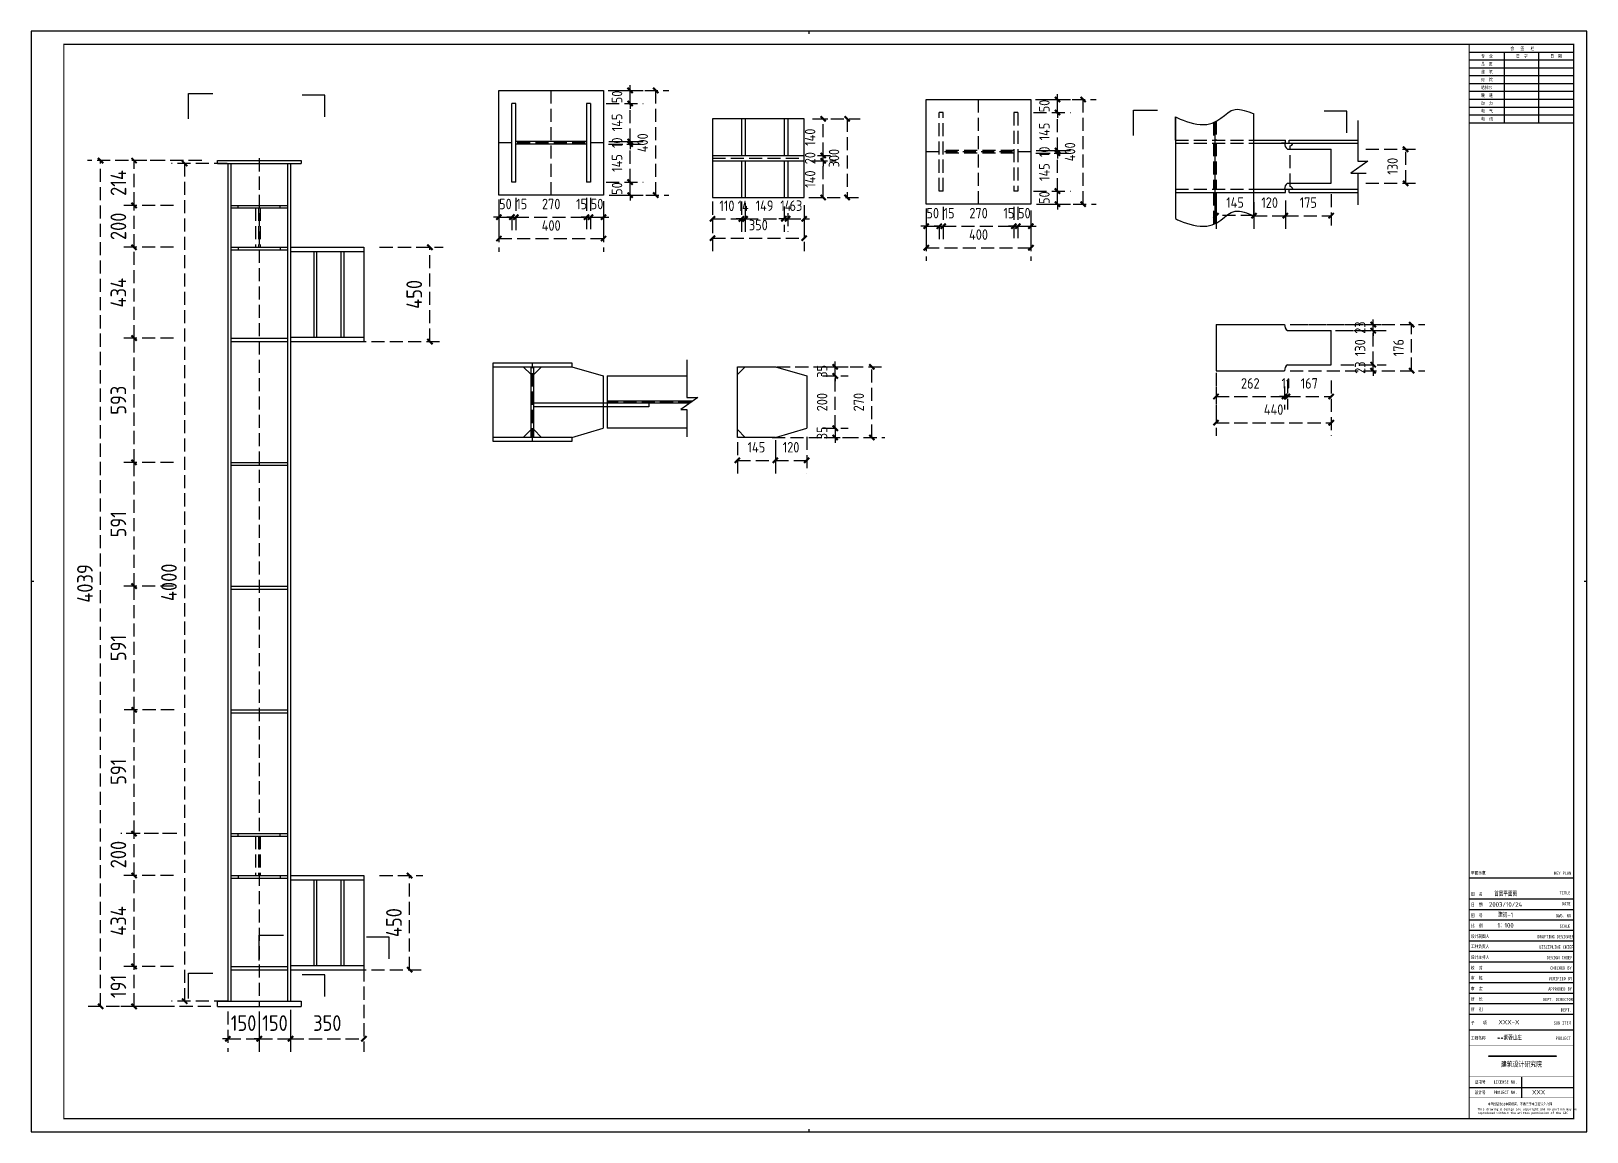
# Model space of a CAD drawing. Extents: x 1689 to 157754, y 6281 to 73826.
# Drawn here: x 128029 to 157754, y 6556 to 27581 of the extents above; entities that cross this region are included whole.
import ezdxf
from ezdxf.enums import TextEntityAlignment as Align

# ---------------------------------------------------------------- set-up
doc = ezdxf.new("R2010")
doc.units = 0
doc.header["$LTSCALE"] = 1000
doc.header["$MEASUREMENT"] = 0
doc.linetypes.add('DASH', pattern=[0.35, 0.25, -0.1])
doc.layers.add('PUB_TITLE', color=4, linetype='Continuous')
doc.styles.get("Standard").update_dxf_attribs({"font": 'gbenor.shx', "bigfont": 'gbcbig.shx'})
doc.styles.add('图框', font='')
doc.styles.get('图框').set_extended_font_data('SimSun')
doc.dimstyles.get("Standard").update_dxf_attribs({"dimscale": 100, "dimtxt": 3.5, "dimasz": 1, "dimexe": 2.5, "dimexo": 3, "dimgap": 1.5, "dimtad": 1, "dimdec": 0, "dimzin": 0, "dimdsep": 46, "dimtxsty": 'Standard', "dimblk": 'ARCHTICK', "dimcen": 0.09, "dimadec": 0, "dimazin": 0, "dimtfac": 1, "dimtdec": 0, "dimtix": 1, "dimtmove": 2, "dimatfit": 3, "dimfxl": 1, "dimtolj": 1, "dimtzin": 0, "dimarcsym": 0})

msp = doc.modelspace()

# ---------------------------------------------------------------- blocks, each defined once
blk = doc.blocks.new('$titleblk$00000167')
blk.add_hatch(color=256).paths.add_polyline_path([(-74.9, 58.1), (-74.9, 57.7), (-23.4, 57.7), (-23.4, 58.1)])
for p, q in [((-594.5, 839), (-594.5, 841)), ((-90, 825), (-10, 825)), ((-63, 771), (-63, 825)), ((-37, 825), (-37, 771)), ((-90, 819), (-10, 819)), ((-90, 813), (-10, 813)), ((-90, 807), (-10, 807)), ((-90, 801), (-10, 801)), ((-90, 795), (-10, 795)), ((-90, 789), (-10, 789)), ((-90, 783), (-10, 783)), ((-90, 777), (-10, 777)), ((-90, 771), (-10, 771)), ((-1187, 420.5), (-1189, 420.5)), ((0, 420.5), (-2, 420.5)), ((-90, 194), (-10, 194)), ((-90, 194), (-10, 194)), ((-90, 178), (-10, 178)), ((-90, 170), (-10, 170)), ((-90, 162), (-10, 162)), ((-90, 154), (-10, 154)), ((-90, 146), (-10, 146)), ((-90, 138), (-10, 138)), ((-90, 130), (-10, 130)), ((-90, 122), (-10, 122)), ((-90, 114), (-10, 114)), ((-90, 106), (-10, 106)), ((-90, 98), (-10, 98)), ((-90, 90), (-10, 90)), ((-90, 78), (-10, 78)), ((-50, 42), (-50, 26)), ((-90, 34), (-10, 34)), ((-594.5, 0), (-594.5, 2))]:
    blk.add_line(p, q)
for points in [[(-1189, 0), (0, 0), (0, 841), (-1189, 841)], [(-74.9, 58.1), (-23.4, 58.1), (-23.4, 57.7), (-74.9, 57.7)]]:
    blk.add_lwpolyline(points, close=True)
at = {"const_width": 1}
blk.add_lwpolyline([(-1164, 10), (-10, 10), (-10, 831), (-1164, 831)], close=True, dxfattribs=at)
for points, const_width in [([(-90, 831), (-90, 10)], 0.8), ([(-90, 831), (-90, 767)], 0.8), ([(-10, 767), (-10, 831), (-90, 831)], 0.8), ([(-90, 10), (-10, 10), (-10, 200)], 0.8), ([(-90, 66), (-10, 66)], 0.4), ([(-90, 42), (-10, 42)], 0.4), ([(-90, 26), (-10, 26)], 0.4)]:
    blk.add_lwpolyline(points, dxfattribs=dict(const_width=const_width))
at = {"style": '图框', "width": 0.8}
for s, height, p in [('专  业', 2.5, (-80.8, 820.7)), ('会   签   栏', 2.5, (-58.4, 826.5)), ('签  字', 2.5, (-54.2, 820.7)), ('日  期', 2.5, (-28, 820.7)), ('总  图', 2.5, (-80.8, 814.7)), ('建  筑', 2.5, (-80.8, 808.7)), ('结  构', 2.5, (-80.8, 802.7)), ('给排水', 2.5, (-80.8, 796.7)), ('动  力', 2.5, (-80.8, 784.7)), ('暖  通', 2.5, (-80.8, 790.7)), ('电  气', 2.5, (-80.8, 778.7)), ('电  讯', 2.5, (-80.8, 772.7)), ('平面示意', 2.5, (-88.6, 196.7)), ('KEY PLAN', 2.5, (-25, 196.4)), ('图  名', 2.5, (-88.6, 180.4)), ('TITLE', 2.5, (-20.8, 181.4)), ('图  号', 2.5, (-88.6, 164.1)), ('日  期', 2.5, (-88.6, 172.4)), ('DWG. NO', 2.5, (-23.6, 163.9)), ('DATE', 2.5, (-19, 173.1)), ('比  例', 2.5, (-88.6, 156.3)), ('SCALE', 2.5, (-20.9, 155.9)), ('设计制图人', 2.5, (-88.6, 148.2)), ('工种负责人', 2.5, (-88.6, 140.4)), ('DRAFTING DESIGNER', 2.5, (-37.7, 147.9)), ('设计主持人', 2.5, (-88.6, 132.2)), ('DISCIPLINE CHIEF', 2.5, (-36.4, 139.9)), ('DESIGN CHIEF', 2.5, (-30.7, 131.9)), ('校  对', 2.5, (-88.6, 124.1)), ('审  核', 2.5, (-88.6, 116.3)), ('CHECKED BY', 2.5, (-28, 123.9)), ('审  定', 2.5, (-88.6, 108.2)), ('APPROVED BY', 2.5, (-29.5, 107.9)), ('VERIFIED BY', 2.5, (-29.2, 115.9)), ('所  长', 2.5, (-88.6, 100.2)), ('所  别', 2.5, (-88.6, 92.3)), ('DEPT. DIRECTOR', 2.5, (-33.6, 99.9)), ('子    项', 2.5, (-88.6, 82.1)), ('SUB ITEM', 2.5, (-25.4, 81.9)), ('DEPT.', 2.5, (-19.9, 91.9)), ('工程名称', 2.5, (-88.6, 70.5)), ('PROJECT', 2.5, (-23.8, 70.3)), ('建筑设计研究院', 4, (-65.7, 49.8)), ('证书号', 2.5, (-85.7, 36.8)), ('LICENSE NO.', 2.5, (-71.2, 36.9)), ('设计号', 2.5, (-85.7, 28.9)), ('PROJECT NO.', 2.5, (-71.2, 28.9)), ('本图纸版权归本院所有，不得用于本工程以外范围', 2, (-75.8, 20.3))]:
    blk.add_text(s, height=height, dxfattribs=at).set_placement(p)
at = {"insert": (-83.6, 18.2), "char_height": 1.7, "width": 72.25, "attachment_point": 1, "style": '图框'}
blk.add_mtext('This drawing & design are copyright and no portion may be reproduced without the written permission of the CAG', dxfattribs=at)
at = {"flags": 4}
for tag, p in [('(扩展图名)', (-62.1, 184.1)), ('图名', (-62.1, 180.1)), ('图号', (-62.1, 164)), ('日期', (-62.1, 172)), ('比例', (-62.1, 156)), ('子项', (-59.6, 82.1)), ('工程名称', (-59.2, 70.2)), ('设计号', (-36.9, 28.6))]:
    blk.add_attdef(tag, text='', height=3.5, dxfattribs=at).set_placement(p, align=Align.CENTER)
for tag, p in [('设计人', (-64.8, 148.1)), ('负责人', (-64.7, 140.3)), ('主持人', (-64.7, 132.3)), ('校对人', (-64.3, 124.4)), ('审核人', (-64, 116.2)), ('审定人', (-64.2, 108)), ('所长', (-64.2, 99.8))]:
    blk.add_attdef(tag, p, '', height=3.5)
blk = doc.blocks.new('_ArchTick')
at = {"color": 0, "linetype": 'ByBlock', "const_width": 0.4}
blk.add_lwpolyline([(-0.5, -0.5), (0.5, 0.5)], dxfattribs=at)
blk = doc.blocks.new('*D42')
at = {"color": 0, "linetype": 'DASH', "lineweight": -2}
for p, q in [((131788, 8855), (131788, 8084)), ((132388, 8855), (132388, 8084)), ((131788, 8334), (131688, 8334)), ((131788, 8334), (132388, 8334)), ((132388, 8334), (132488, 8334))]:
    blk.add_line(p, q, dxfattribs=at)
at = {"layer": 'Defpoints', "color": 0}
for p in [(131788, 9155), (132388, 9155), (132388, 8334)]:
    blk.add_point(p, dxfattribs=at)
at = {"color": 0, "lineweight": -2, "xscale": 100, "yscale": 100, "zscale": 100}
blk.add_blockref('_ArchTick', (131788, 8334), dxfattribs=at)
at = {"color": 0, "lineweight": -2, "xscale": 100, "yscale": 100, "zscale": 100, "rotation": 180}
blk.add_blockref('_ArchTick', (132388, 8334), dxfattribs=at)
at = {"color": 0, "insert": (132088, 8634), "char_height": 300, "attachment_point": 5}
blk.add_mtext('\\A1;150', dxfattribs=at)
blk = doc.blocks.new('*D43')
at = {"color": 0, "lineweight": -2}
for p, q in [((132388, 8855), (132388, 8084)), ((132988, 8823), (132988, 8084))]:
    blk.add_line(p, q, dxfattribs=at)
at = {"color": 0, "linetype": 'DASH', "lineweight": -2}
for p, q in [((132388, 8334), (132288, 8334)), ((132388, 8334), (132988, 8334)), ((132988, 8334), (133088, 8334))]:
    blk.add_line(p, q, dxfattribs=at)
at = {"layer": 'Defpoints', "color": 0}
for p in [(132388, 9155), (132988, 9123), (132988, 8334)]:
    blk.add_point(p, dxfattribs=at)
at = {"color": 0, "lineweight": -2, "xscale": 100, "yscale": 100, "zscale": 100}
blk.add_blockref('_ArchTick', (132388, 8334), dxfattribs=at)
at = {"color": 0, "lineweight": -2, "xscale": 100, "yscale": 100, "zscale": 100, "rotation": 180}
blk.add_blockref('_ArchTick', (132988, 8334), dxfattribs=at)
at = {"color": 0, "insert": (132688, 8634), "char_height": 300, "attachment_point": 5}
blk.add_mtext('\\A1;150', dxfattribs=at)
blk = doc.blocks.new('*D44')
at = {"color": 0, "linetype": 'DASH', "lineweight": -2}
for p, q in [((134688, 11453), (135511, 11453)), ((135261, 9653), (135261, 11453)), ((133133, 9653), (135511, 9653))]:
    blk.add_line(p, q, dxfattribs=at)
at = {"layer": 'Defpoints', "color": 0}
for p in [(134388, 11453), (135261, 11453), (132833, 9653)]:
    blk.add_point(p, dxfattribs=at)
at = {"color": 0, "lineweight": -2, "xscale": 100, "yscale": 100, "zscale": 100}
for p, rotation in [((135261, 11453), 90), ((135261, 9653), 270)]:
    blk.add_blockref('_ArchTick', p, dxfattribs=dict(at, rotation=rotation))
at = {"color": 0, "insert": (134961, 10553), "char_height": 300, "attachment_point": 5, "rotation": 90}
blk.add_mtext('\\A1;450', dxfattribs=at)
blk = doc.blocks.new('*D45')
at = {"color": 0, "linetype": 'DASH', "lineweight": -2}
for p, q in [((134688, 23453), (135899, 23453)), ((135649, 21653), (135649, 23453)), ((133133, 21653), (135899, 21653))]:
    blk.add_line(p, q, dxfattribs=at)
at = {"layer": 'Defpoints', "color": 0}
for p in [(134388, 23453), (135649, 23453), (132833, 21653)]:
    blk.add_point(p, dxfattribs=at)
at = {"color": 0, "lineweight": -2, "xscale": 100, "yscale": 100, "zscale": 100}
for p, rotation in [((135649, 23453), 90), ((135649, 21653), 270)]:
    blk.add_blockref('_ArchTick', p, dxfattribs=dict(at, rotation=rotation))
at = {"color": 0, "insert": (135349, 22553), "char_height": 300, "attachment_point": 5, "rotation": 90}
blk.add_mtext('\\A1;450', dxfattribs=at)
blk = doc.blocks.new('*D46')
at = {"color": 0, "linetype": 'DASH', "lineweight": -2}
for p, q in [((134388, 9681), (134388, 8084)), ((132988, 8885), (132988, 8084)), ((132988, 8334), (134388, 8334))]:
    blk.add_line(p, q, dxfattribs=at)
at = {"layer": 'Defpoints', "color": 0}
for p in [(134388, 9981), (132988, 9185), (134388, 8334)]:
    blk.add_point(p, dxfattribs=at)
at = {"color": 0, "lineweight": -2, "xscale": 100, "yscale": 100, "zscale": 100, "rotation": 180}
blk.add_blockref('_ArchTick', (132988, 8334), dxfattribs=at)
at = {"color": 0, "lineweight": -2, "xscale": 100, "yscale": 100, "zscale": 100}
blk.add_blockref('_ArchTick', (134388, 8334), dxfattribs=at)
at = {"color": 0, "insert": (133688, 8634), "char_height": 300, "attachment_point": 5}
blk.add_mtext('\\A1;350', dxfattribs=at)
blk = doc.blocks.new('*D27')
at = {"color": 0, "linetype": 'DASH', "lineweight": -2}
for p, q in [((136966, 24365), (136966, 23779)), ((136966, 24029), (136866, 24029)), ((136966, 24029), (137216, 24029)), ((137216, 24031), (137216, 23779)), ((137216, 24029), (137316, 24029))]:
    blk.add_line(p, q, dxfattribs=at)
at = {"layer": 'Defpoints', "color": 0}
for p in [(136966, 24665), (137216, 24331), (137216, 24029)]:
    blk.add_point(p, dxfattribs=at)
at = {"color": 0, "lineweight": -2, "xscale": 100, "yscale": 100, "zscale": 100}
blk.add_blockref('_ArchTick', (136966, 24029), dxfattribs=at)
at = {"color": 0, "lineweight": -2, "xscale": 100, "yscale": 100, "zscale": 100, "rotation": 180}
blk.add_blockref('_ArchTick', (137216, 24029), dxfattribs=at)
at = {"color": 0, "insert": (137091, 24279), "char_height": 200, "attachment_point": 5}
blk.add_mtext('\\A1;50', dxfattribs=at)
blk = doc.blocks.new('*D28')
at = {"color": 0, "linetype": 'DASH', "lineweight": -2}
for p, q in [((137216, 24029), (137116, 24029)), ((137216, 24031), (137216, 23779)), ((137216, 24029), (137291, 24029)), ((137291, 24029), (137291, 23779)), ((137291, 24029), (137391, 24029))]:
    blk.add_line(p, q, dxfattribs=at)
at = {"layer": 'Defpoints', "color": 0}
for p in [(137216, 24331), (137291, 24329), (137291, 24029)]:
    blk.add_point(p, dxfattribs=at)
at = {"color": 0, "lineweight": -2, "xscale": 100, "yscale": 100, "zscale": 100}
blk.add_blockref('_ArchTick', (137216, 24029), dxfattribs=at)
at = {"color": 0, "lineweight": -2, "xscale": 100, "yscale": 100, "zscale": 100, "rotation": 180}
blk.add_blockref('_ArchTick', (137291, 24029), dxfattribs=at)
at = {"color": 0, "insert": (137403, 24279), "char_height": 200, "attachment_point": 5}
blk.add_mtext('\\A1;15', dxfattribs=at)
blk = doc.blocks.new('*D47')
at = {"color": 0, "linetype": 'DASH', "lineweight": -2}
for p, q in [((137291, 24399), (137291, 23779)), ((138641, 24399), (138641, 23779)), ((137291, 24029), (138641, 24029))]:
    blk.add_line(p, q, dxfattribs=at)
at = {"layer": 'Defpoints', "color": 0}
for p in [(137291, 24699), (138641, 24699), (138641, 24029)]:
    blk.add_point(p, dxfattribs=at)
at = {"color": 0, "lineweight": -2, "xscale": 100, "yscale": 100, "zscale": 100, "rotation": 180}
blk.add_blockref('_ArchTick', (137291, 24029), dxfattribs=at)
at = {"color": 0, "lineweight": -2, "xscale": 100, "yscale": 100, "zscale": 100}
blk.add_blockref('_ArchTick', (138641, 24029), dxfattribs=at)
at = {"color": 0, "insert": (137966, 24279), "char_height": 200, "attachment_point": 5}
blk.add_mtext('\\A1;270', dxfattribs=at)
blk = doc.blocks.new('*D48')
at = {"color": 0, "linetype": 'DASH', "lineweight": -2}
for p, q in [((138641, 24399), (138641, 23779)), ((138716, 24399), (138716, 23779)), ((138641, 24029), (138541, 24029)), ((138641, 24029), (138716, 24029)), ((138716, 24029), (138816, 24029))]:
    blk.add_line(p, q, dxfattribs=at)
at = {"layer": 'Defpoints', "color": 0}
for p in [(138641, 24699), (138716, 24699), (138716, 24029)]:
    blk.add_point(p, dxfattribs=at)
at = {"color": 0, "lineweight": -2, "xscale": 100, "yscale": 100, "zscale": 100}
blk.add_blockref('_ArchTick', (138641, 24029), dxfattribs=at)
at = {"color": 0, "lineweight": -2, "xscale": 100, "yscale": 100, "zscale": 100, "rotation": 180}
blk.add_blockref('_ArchTick', (138716, 24029), dxfattribs=at)
at = {"color": 0, "insert": (138546, 24279), "char_height": 200, "attachment_point": 5}
blk.add_mtext('\\A1;15', dxfattribs=at)
blk = doc.blocks.new('*D49')
at = {"color": 0, "linetype": 'DASH', "lineweight": -2}
for p, q in [((138716, 24399), (138716, 23779)), ((138966, 24331), (138966, 23779)), ((138716, 24029), (138616, 24029)), ((138716, 24029), (138966, 24029)), ((138966, 24029), (139066, 24029))]:
    blk.add_line(p, q, dxfattribs=at)
at = {"layer": 'Defpoints', "color": 0}
for p in [(138716, 24699), (138966, 24631), (138966, 24029)]:
    blk.add_point(p, dxfattribs=at)
at = {"color": 0, "lineweight": -2, "xscale": 100, "yscale": 100, "zscale": 100}
blk.add_blockref('_ArchTick', (138716, 24029), dxfattribs=at)
at = {"color": 0, "lineweight": -2, "xscale": 100, "yscale": 100, "zscale": 100, "rotation": 180}
blk.add_blockref('_ArchTick', (138966, 24029), dxfattribs=at)
at = {"color": 0, "insert": (138841, 24279), "char_height": 200, "attachment_point": 5}
blk.add_mtext('\\A1;50', dxfattribs=at)
blk = doc.blocks.new('*D50')
at = {"color": 0, "linetype": 'DASH', "lineweight": -2}
for p, q in [((136966, 24149), (136966, 23368)), ((138966, 24149), (138966, 23368)), ((136966, 23618), (138966, 23618))]:
    blk.add_line(p, q, dxfattribs=at)
at = {"layer": 'Defpoints', "color": 0}
for p in [(136966, 24449), (138966, 24449), (138966, 23618)]:
    blk.add_point(p, dxfattribs=at)
at = {"color": 0, "lineweight": -2, "xscale": 100, "yscale": 100, "zscale": 100, "rotation": 180}
blk.add_blockref('_ArchTick', (136966, 23618), dxfattribs=at)
at = {"color": 0, "lineweight": -2, "xscale": 100, "yscale": 100, "zscale": 100}
blk.add_blockref('_ArchTick', (138966, 23618), dxfattribs=at)
at = {"color": 0, "insert": (137966, 23868), "char_height": 200, "attachment_point": 5}
blk.add_mtext('\\A1;400', dxfattribs=at)
blk = doc.blocks.new('*D51')
at = {"color": 0, "linetype": 'DASH', "lineweight": -2}
for p, q in [((141049, 24325), (141049, 23745)), ((141599, 24325), (141599, 23745)), ((141049, 23995), (141599, 23995))]:
    blk.add_line(p, q, dxfattribs=at)
at = {"layer": 'Defpoints', "color": 0}
for p in [(141049, 24625), (141599, 24625), (141599, 23995)]:
    blk.add_point(p, dxfattribs=at)
at = {"color": 0, "lineweight": -2, "xscale": 100, "yscale": 100, "zscale": 100, "rotation": 180}
blk.add_blockref('_ArchTick', (141049, 23995), dxfattribs=at)
at = {"color": 0, "lineweight": -2, "xscale": 100, "yscale": 100, "zscale": 100}
blk.add_blockref('_ArchTick', (141599, 23995), dxfattribs=at)
at = {"color": 0, "insert": (141324, 24245), "char_height": 200, "attachment_point": 5}
blk.add_mtext('\\A1;110', dxfattribs=at)
blk = doc.blocks.new('*D52')
at = {"color": 0, "linetype": 'DASH', "lineweight": -2}
for p, q in [((141599, 24325), (141599, 23745)), ((141669, 24299), (141669, 23745)), ((141599, 23995), (141499, 23995)), ((141599, 23995), (141669, 23995)), ((141669, 23995), (141769, 23995))]:
    blk.add_line(p, q, dxfattribs=at)
at = {"layer": 'Defpoints', "color": 0}
for p in [(141599, 24625), (141669, 24599), (141669, 23995)]:
    blk.add_point(p, dxfattribs=at)
at = {"color": 0, "lineweight": -2, "xscale": 100, "yscale": 100, "zscale": 100}
blk.add_blockref('_ArchTick', (141599, 23995), dxfattribs=at)
at = {"color": 0, "lineweight": -2, "xscale": 100, "yscale": 100, "zscale": 100, "rotation": 180}
blk.add_blockref('_ArchTick', (141669, 23995), dxfattribs=at)
at = {"color": 0, "insert": (141634, 24245), "char_height": 200, "attachment_point": 5}
blk.add_mtext('\\A1;14', dxfattribs=at)
blk = doc.blocks.new('*D29')
at = {"color": 0, "linetype": 'DASH', "lineweight": -2}
for p, q in [((141049, 24325), (141049, 23377)), ((142799, 24254), (142799, 23377)), ((141049, 23627), (142799, 23627))]:
    blk.add_line(p, q, dxfattribs=at)
at = {"layer": 'Defpoints', "color": 0}
for p in [(141049, 24625), (142799, 24554), (142799, 23627)]:
    blk.add_point(p, dxfattribs=at)
at = {"color": 0, "lineweight": -2, "xscale": 100, "yscale": 100, "zscale": 100, "rotation": 180}
blk.add_blockref('_ArchTick', (141049, 23627), dxfattribs=at)
at = {"color": 0, "lineweight": -2, "xscale": 100, "yscale": 100, "zscale": 100}
blk.add_blockref('_ArchTick', (142799, 23627), dxfattribs=at)
at = {"color": 0, "insert": (141924, 23877), "char_height": 200, "attachment_point": 5}
blk.add_mtext('\\A1;350', dxfattribs=at)
blk = doc.blocks.new('*D30')
at = {"color": 0, "linetype": 'DASH', "lineweight": -2}
for p, q in [((142992, 25105), (143413, 25105)), ((143163, 24405), (143163, 25105)), ((142890, 24405), (143413, 24405))]:
    blk.add_line(p, q, dxfattribs=at)
at = {"layer": 'Defpoints', "color": 0}
for p in [(142692, 25105), (143163, 25105), (142590, 24405)]:
    blk.add_point(p, dxfattribs=at)
at = {"color": 0, "lineweight": -2, "xscale": 100, "yscale": 100, "zscale": 100}
for p, rotation in [((143163, 25105), 90), ((143163, 24405), 270)]:
    blk.add_blockref('_ArchTick', p, dxfattribs=dict(at, rotation=rotation))
at = {"color": 0, "insert": (142913, 24755), "char_height": 200, "attachment_point": 5, "rotation": 90}
blk.add_mtext('\\A1;140', dxfattribs=at)
blk = doc.blocks.new('*D53')
at = {"color": 0, "linetype": 'DASH', "lineweight": -2}
for p, q in [((143163, 25205), (143163, 25305)), ((142938, 25105), (143413, 25105)), ((143055, 25205), (143413, 25205)), ((143163, 25105), (143163, 25205)), ((143163, 25105), (143163, 25005))]:
    blk.add_line(p, q, dxfattribs=at)
at = {"layer": 'Defpoints', "color": 0}
for p in [(142638, 25105), (142755, 25205), (143163, 25205)]:
    blk.add_point(p, dxfattribs=at)
at = {"color": 0, "lineweight": -2, "xscale": 100, "yscale": 100, "zscale": 100}
for p, rotation in [((143163, 25205), 270), ((143163, 25105), 90)]:
    blk.add_blockref('_ArchTick', p, dxfattribs=dict(at, rotation=rotation))
at = {"color": 0, "insert": (142913, 25155), "char_height": 200, "attachment_point": 5, "rotation": 90}
blk.add_mtext('\\A1;20', dxfattribs=at)
blk = doc.blocks.new('*D54')
at = {"color": 0, "linetype": 'DASH', "lineweight": -2}
for p, q in [((143000, 25905), (143413, 25905)), ((143163, 25205), (143163, 25905)), ((143055, 25205), (143413, 25205))]:
    blk.add_line(p, q, dxfattribs=at)
at = {"layer": 'Defpoints', "color": 0}
for p in [(142700, 25905), (143163, 25905), (142755, 25205)]:
    blk.add_point(p, dxfattribs=at)
at = {"color": 0, "lineweight": -2, "xscale": 100, "yscale": 100, "zscale": 100}
for p, rotation in [((143163, 25905), 90), ((143163, 25205), 270)]:
    blk.add_blockref('_ArchTick', p, dxfattribs=dict(at, rotation=rotation))
at = {"color": 0, "insert": (142913, 25555), "char_height": 200, "attachment_point": 5, "rotation": 90}
blk.add_mtext('\\A1;140', dxfattribs=at)
blk = doc.blocks.new('*D31')
at = {"color": 0, "linetype": 'DASH', "lineweight": -2}
for p, q in [((142959, 25905), (143870, 25905)), ((143620, 25905), (143620, 24405)), ((142890, 24405), (143870, 24405))]:
    blk.add_line(p, q, dxfattribs=at)
at = {"layer": 'Defpoints', "color": 0}
for p in [(142659, 25905), (142590, 24405), (143620, 24405)]:
    blk.add_point(p, dxfattribs=at)
at = {"color": 0, "lineweight": -2, "xscale": 100, "yscale": 100, "zscale": 100}
for p, rotation in [((143620, 25905), 90), ((143620, 24405), 270)]:
    blk.add_blockref('_ArchTick', p, dxfattribs=dict(at, rotation=rotation))
at = {"color": 0, "insert": (143370, 25155), "char_height": 200, "attachment_point": 5, "rotation": 90}
blk.add_mtext('\\A1;300', dxfattribs=at)
blk = doc.blocks.new('*D55')
at = {"color": 0, "linetype": 'DASH', "lineweight": -2}
for p, q in [((139016, 24699), (139724, 24699)), ((139474, 24699), (139474, 24799)), ((139474, 24449), (139474, 24699)), ((139167, 24449), (139724, 24449)), ((139474, 24449), (139474, 24349))]:
    blk.add_line(p, q, dxfattribs=at)
at = {"layer": 'Defpoints', "color": 0}
for p in [(138716, 24699), (139474, 24699), (138867, 24449)]:
    blk.add_point(p, dxfattribs=at)
at = {"color": 0, "lineweight": -2, "xscale": 100, "yscale": 100, "zscale": 100}
for p, rotation in [((139474, 24699), 270), ((139474, 24449), 90)]:
    blk.add_blockref('_ArchTick', p, dxfattribs=dict(at, rotation=rotation))
at = {"color": 0, "insert": (139224, 24574), "char_height": 200, "attachment_point": 5, "rotation": 90}
blk.add_mtext('\\A1;50', dxfattribs=at)
blk = doc.blocks.new('*D56')
at = {"color": 0, "linetype": 'DASH', "lineweight": -2}
for p, q in [((139060, 25424), (139724, 25424)), ((139474, 24699), (139474, 25424)), ((139016, 24699), (139724, 24699))]:
    blk.add_line(p, q, dxfattribs=at)
at = {"layer": 'Defpoints', "color": 0}
for p in [(138760, 25424), (139474, 25424), (138716, 24699)]:
    blk.add_point(p, dxfattribs=at)
at = {"color": 0, "lineweight": -2, "xscale": 100, "yscale": 100, "zscale": 100}
for p, rotation in [((139474, 25424), 90), ((139474, 24699), 270)]:
    blk.add_blockref('_ArchTick', p, dxfattribs=dict(at, rotation=rotation))
at = {"color": 0, "insert": (139224, 25062), "char_height": 200, "attachment_point": 5, "rotation": 90}
blk.add_mtext('\\A1;145', dxfattribs=at)
blk = doc.blocks.new('*D32')
at = {"color": 0, "linetype": 'DASH', "lineweight": -2}
for p, q in [((139474, 25474), (139474, 25574)), ((139086, 25424), (139724, 25424)), ((139172, 25474), (139724, 25474)), ((139474, 25424), (139474, 25474)), ((139474, 25424), (139474, 25324))]:
    blk.add_line(p, q, dxfattribs=at)
at = {"layer": 'Defpoints', "color": 0}
for p in [(138786, 25424), (138872, 25474), (139474, 25474)]:
    blk.add_point(p, dxfattribs=at)
at = {"color": 0, "lineweight": -2, "xscale": 100, "yscale": 100, "zscale": 100}
for p, rotation in [((139474, 25474), 270), ((139474, 25424), 90)]:
    blk.add_blockref('_ArchTick', p, dxfattribs=dict(at, rotation=rotation))
at = {"color": 0, "insert": (139224, 25449), "char_height": 200, "attachment_point": 5, "rotation": 90}
blk.add_mtext('\\A1;10', dxfattribs=at)
blk = doc.blocks.new('*D57')
at = {"color": 0, "linetype": 'DASH', "lineweight": -2}
for p, q in [((139016, 26199), (139724, 26199)), ((139474, 25474), (139474, 26199)), ((139066, 25474), (139724, 25474))]:
    blk.add_line(p, q, dxfattribs=at)
at = {"layer": 'Defpoints', "color": 0}
for p in [(138716, 26199), (139474, 26199), (138766, 25474)]:
    blk.add_point(p, dxfattribs=at)
at = {"color": 0, "lineweight": -2, "xscale": 100, "yscale": 100, "zscale": 100}
for p, rotation in [((139474, 26199), 90), ((139474, 25474), 270)]:
    blk.add_blockref('_ArchTick', p, dxfattribs=dict(at, rotation=rotation))
at = {"color": 0, "insert": (139224, 25837), "char_height": 200, "attachment_point": 5, "rotation": 90}
blk.add_mtext('\\A1;145', dxfattribs=at)
blk = doc.blocks.new('*D58')
at = {"color": 0, "linetype": 'DASH', "lineweight": -2}
for p, q in [((139474, 26449), (139474, 26549)), ((139016, 26199), (139724, 26199)), ((139201, 26449), (139724, 26449)), ((139474, 26199), (139474, 26449)), ((139474, 26199), (139474, 26099))]:
    blk.add_line(p, q, dxfattribs=at)
at = {"layer": 'Defpoints', "color": 0}
for p in [(138716, 26199), (138901, 26449), (139474, 26449)]:
    blk.add_point(p, dxfattribs=at)
at = {"color": 0, "lineweight": -2, "xscale": 100, "yscale": 100, "zscale": 100}
for p, rotation in [((139474, 26449), 270), ((139474, 26199), 90)]:
    blk.add_blockref('_ArchTick', p, dxfattribs=dict(at, rotation=rotation))
at = {"color": 0, "insert": (139224, 26324), "char_height": 200, "attachment_point": 5, "rotation": 90}
blk.add_mtext('\\A1;50', dxfattribs=at)
blk = doc.blocks.new('*D33')
at = {"color": 0, "linetype": 'DASH', "lineweight": -2}
for p, q in [((139053, 26449), (140214, 26449)), ((139964, 24449), (139964, 26449)), ((139074, 24449), (140214, 24449))]:
    blk.add_line(p, q, dxfattribs=at)
at = {"layer": 'Defpoints', "color": 0}
for p in [(138753, 26449), (139964, 26449), (138774, 24449)]:
    blk.add_point(p, dxfattribs=at)
at = {"color": 0, "lineweight": -2, "xscale": 100, "yscale": 100, "zscale": 100}
for p, rotation in [((139964, 26449), 90), ((139964, 24449), 270)]:
    blk.add_blockref('_ArchTick', p, dxfattribs=dict(at, rotation=rotation))
at = {"color": 0, "insert": (139714, 25449), "char_height": 200, "attachment_point": 5, "rotation": 90}
blk.add_mtext('\\A1;400', dxfattribs=at)
blk = doc.blocks.new('*D34')
at = {"color": 0, "linetype": 'DASH', "lineweight": -2}
for p, q in [((145131, 24191), (145131, 23605)), ((145131, 23855), (145031, 23855)), ((145131, 23855), (145381, 23855)), ((145381, 23858), (145381, 23605)), ((145381, 23855), (145481, 23855))]:
    blk.add_line(p, q, dxfattribs=at)
at = {"layer": 'Defpoints', "color": 0}
for p in [(145131, 24491), (145381, 24158), (145381, 23855)]:
    blk.add_point(p, dxfattribs=at)
at = {"color": 0, "lineweight": -2, "xscale": 100, "yscale": 100, "zscale": 100}
blk.add_blockref('_ArchTick', (145131, 23855), dxfattribs=at)
at = {"color": 0, "lineweight": -2, "xscale": 100, "yscale": 100, "zscale": 100, "rotation": 180}
blk.add_blockref('_ArchTick', (145381, 23855), dxfattribs=at)
at = {"color": 0, "insert": (145256, 24105), "char_height": 200, "attachment_point": 5}
blk.add_mtext('\\A1;50', dxfattribs=at)
blk = doc.blocks.new('*D35')
at = {"color": 0, "linetype": 'DASH', "lineweight": -2}
for p, q in [((145381, 23855), (145281, 23855)), ((145381, 23858), (145381, 23605)), ((145381, 23855), (145456, 23855)), ((145456, 23856), (145456, 23605)), ((145456, 23855), (145556, 23855))]:
    blk.add_line(p, q, dxfattribs=at)
at = {"layer": 'Defpoints', "color": 0}
for p in [(145381, 24158), (145456, 24156), (145456, 23855)]:
    blk.add_point(p, dxfattribs=at)
at = {"color": 0, "lineweight": -2, "xscale": 100, "yscale": 100, "zscale": 100}
blk.add_blockref('_ArchTick', (145381, 23855), dxfattribs=at)
at = {"color": 0, "lineweight": -2, "xscale": 100, "yscale": 100, "zscale": 100, "rotation": 180}
blk.add_blockref('_ArchTick', (145456, 23855), dxfattribs=at)
at = {"color": 0, "insert": (145568, 24105), "char_height": 200, "attachment_point": 5}
blk.add_mtext('\\A1;15', dxfattribs=at)
blk = doc.blocks.new('*D59')
at = {"color": 0, "linetype": 'DASH', "lineweight": -2}
for p, q in [((145456, 24226), (145456, 23605)), ((146806, 24226), (146806, 23605)), ((145456, 23855), (146806, 23855))]:
    blk.add_line(p, q, dxfattribs=at)
at = {"layer": 'Defpoints', "color": 0}
for p in [(145456, 24526), (146806, 24526), (146806, 23855)]:
    blk.add_point(p, dxfattribs=at)
at = {"color": 0, "lineweight": -2, "xscale": 100, "yscale": 100, "zscale": 100, "rotation": 180}
blk.add_blockref('_ArchTick', (145456, 23855), dxfattribs=at)
at = {"color": 0, "lineweight": -2, "xscale": 100, "yscale": 100, "zscale": 100}
blk.add_blockref('_ArchTick', (146806, 23855), dxfattribs=at)
at = {"color": 0, "insert": (146131, 24105), "char_height": 200, "attachment_point": 5}
blk.add_mtext('\\A1;270', dxfattribs=at)
blk = doc.blocks.new('*D60')
at = {"color": 0, "linetype": 'DASH', "lineweight": -2}
for p, q in [((146806, 24226), (146806, 23605)), ((146881, 24226), (146881, 23605)), ((146806, 23855), (146706, 23855)), ((146806, 23855), (146881, 23855)), ((146881, 23855), (146981, 23855))]:
    blk.add_line(p, q, dxfattribs=at)
at = {"layer": 'Defpoints', "color": 0}
for p in [(146806, 24526), (146881, 24526), (146881, 23855)]:
    blk.add_point(p, dxfattribs=at)
at = {"color": 0, "lineweight": -2, "xscale": 100, "yscale": 100, "zscale": 100}
blk.add_blockref('_ArchTick', (146806, 23855), dxfattribs=at)
at = {"color": 0, "lineweight": -2, "xscale": 100, "yscale": 100, "zscale": 100, "rotation": 180}
blk.add_blockref('_ArchTick', (146881, 23855), dxfattribs=at)
at = {"color": 0, "insert": (146711, 24105), "char_height": 200, "attachment_point": 5}
blk.add_mtext('\\A1;15', dxfattribs=at)
blk = doc.blocks.new('*D61')
at = {"color": 0, "linetype": 'DASH', "lineweight": -2}
for p, q in [((146881, 24226), (146881, 23605)), ((147131, 24158), (147131, 23605)), ((146881, 23855), (146781, 23855)), ((146881, 23855), (147131, 23855)), ((147131, 23855), (147231, 23855))]:
    blk.add_line(p, q, dxfattribs=at)
at = {"layer": 'Defpoints', "color": 0}
for p in [(146881, 24526), (147131, 24458), (147131, 23855)]:
    blk.add_point(p, dxfattribs=at)
at = {"color": 0, "lineweight": -2, "xscale": 100, "yscale": 100, "zscale": 100}
blk.add_blockref('_ArchTick', (146881, 23855), dxfattribs=at)
at = {"color": 0, "lineweight": -2, "xscale": 100, "yscale": 100, "zscale": 100, "rotation": 180}
blk.add_blockref('_ArchTick', (147131, 23855), dxfattribs=at)
at = {"color": 0, "insert": (147006, 24105), "char_height": 200, "attachment_point": 5}
blk.add_mtext('\\A1;50', dxfattribs=at)
blk = doc.blocks.new('*D62')
at = {"color": 0, "linetype": 'DASH', "lineweight": -2}
for p, q in [((145131, 23976), (145131, 23195)), ((147131, 23976), (147131, 23195)), ((145131, 23445), (147131, 23445))]:
    blk.add_line(p, q, dxfattribs=at)
at = {"layer": 'Defpoints', "color": 0}
for p in [(145131, 24276), (147131, 24276), (147131, 23445)]:
    blk.add_point(p, dxfattribs=at)
at = {"color": 0, "lineweight": -2, "xscale": 100, "yscale": 100, "zscale": 100, "rotation": 180}
blk.add_blockref('_ArchTick', (145131, 23445), dxfattribs=at)
at = {"color": 0, "lineweight": -2, "xscale": 100, "yscale": 100, "zscale": 100}
blk.add_blockref('_ArchTick', (147131, 23445), dxfattribs=at)
at = {"color": 0, "insert": (146131, 23695), "char_height": 200, "attachment_point": 5}
blk.add_mtext('\\A1;400', dxfattribs=at)
blk = doc.blocks.new('*D63')
at = {"color": 0, "linetype": 'DASH', "lineweight": -2}
for p, q in [((147181, 24526), (147889, 24526)), ((147639, 24526), (147639, 24626)), ((147639, 24276), (147639, 24526)), ((147332, 24276), (147889, 24276)), ((147639, 24276), (147639, 24176))]:
    blk.add_line(p, q, dxfattribs=at)
at = {"layer": 'Defpoints', "color": 0}
for p in [(146881, 24526), (147639, 24526), (147032, 24276)]:
    blk.add_point(p, dxfattribs=at)
at = {"color": 0, "lineweight": -2, "xscale": 100, "yscale": 100, "zscale": 100}
for p, rotation in [((147639, 24526), 270), ((147639, 24276), 90)]:
    blk.add_blockref('_ArchTick', p, dxfattribs=dict(at, rotation=rotation))
at = {"color": 0, "insert": (147389, 24401), "char_height": 200, "attachment_point": 5, "rotation": 90}
blk.add_mtext('\\A1;50', dxfattribs=at)
blk = doc.blocks.new('*D64')
at = {"color": 0, "linetype": 'DASH', "lineweight": -2}
for p, q in [((147225, 25251), (147889, 25251)), ((147639, 24526), (147639, 25251)), ((147181, 24526), (147889, 24526))]:
    blk.add_line(p, q, dxfattribs=at)
at = {"layer": 'Defpoints', "color": 0}
for p in [(146925, 25251), (147639, 25251), (146881, 24526)]:
    blk.add_point(p, dxfattribs=at)
at = {"color": 0, "lineweight": -2, "xscale": 100, "yscale": 100, "zscale": 100}
for p, rotation in [((147639, 25251), 90), ((147639, 24526), 270)]:
    blk.add_blockref('_ArchTick', p, dxfattribs=dict(at, rotation=rotation))
at = {"color": 0, "insert": (147389, 24889), "char_height": 200, "attachment_point": 5, "rotation": 90}
blk.add_mtext('\\A1;145', dxfattribs=at)
blk = doc.blocks.new('*D36')
at = {"color": 0, "linetype": 'DASH', "lineweight": -2}
for p, q in [((147337, 25301), (147889, 25301)), ((147639, 25301), (147639, 25401)), ((147639, 25251), (147639, 25301)), ((147251, 25251), (147889, 25251)), ((147639, 25251), (147639, 25151))]:
    blk.add_line(p, q, dxfattribs=at)
at = {"layer": 'Defpoints', "color": 0}
for p in [(147037, 25301), (147639, 25301), (146951, 25251)]:
    blk.add_point(p, dxfattribs=at)
at = {"color": 0, "lineweight": -2, "xscale": 100, "yscale": 100, "zscale": 100}
for p, rotation in [((147639, 25301), 270), ((147639, 25251), 90)]:
    blk.add_blockref('_ArchTick', p, dxfattribs=dict(at, rotation=rotation))
at = {"color": 0, "insert": (147389, 25276), "char_height": 200, "attachment_point": 5, "rotation": 90}
blk.add_mtext('\\A1;10', dxfattribs=at)
blk = doc.blocks.new('*D65')
at = {"color": 0, "linetype": 'DASH', "lineweight": -2}
for p, q in [((147181, 26026), (147889, 26026)), ((147639, 25301), (147639, 26026)), ((147231, 25301), (147889, 25301))]:
    blk.add_line(p, q, dxfattribs=at)
at = {"layer": 'Defpoints', "color": 0}
for p in [(146881, 26026), (147639, 26026), (146931, 25301)]:
    blk.add_point(p, dxfattribs=at)
at = {"color": 0, "lineweight": -2, "xscale": 100, "yscale": 100, "zscale": 100}
for p, rotation in [((147639, 26026), 90), ((147639, 25301), 270)]:
    blk.add_blockref('_ArchTick', p, dxfattribs=dict(at, rotation=rotation))
at = {"color": 0, "insert": (147389, 25664), "char_height": 200, "attachment_point": 5, "rotation": 90}
blk.add_mtext('\\A1;145', dxfattribs=at)
blk = doc.blocks.new('*D66')
at = {"color": 0, "linetype": 'DASH', "lineweight": -2}
for p, q in [((147366, 26276), (147889, 26276)), ((147639, 26276), (147639, 26376)), ((147639, 26026), (147639, 26276)), ((147181, 26026), (147889, 26026)), ((147639, 26026), (147639, 25926))]:
    blk.add_line(p, q, dxfattribs=at)
at = {"layer": 'Defpoints', "color": 0}
for p in [(147066, 26276), (147639, 26276), (146881, 26026)]:
    blk.add_point(p, dxfattribs=at)
at = {"color": 0, "lineweight": -2, "xscale": 100, "yscale": 100, "zscale": 100}
for p, rotation in [((147639, 26276), 270), ((147639, 26026), 90)]:
    blk.add_blockref('_ArchTick', p, dxfattribs=dict(at, rotation=rotation))
at = {"color": 0, "insert": (147389, 26151), "char_height": 200, "attachment_point": 5, "rotation": 90}
blk.add_mtext('\\A1;50', dxfattribs=at)
blk = doc.blocks.new('*D37')
at = {"color": 0, "linetype": 'DASH', "lineweight": -2}
for p, q in [((147218, 26276), (148379, 26276)), ((148129, 24276), (148129, 26276)), ((147239, 24276), (148379, 24276))]:
    blk.add_line(p, q, dxfattribs=at)
at = {"layer": 'Defpoints', "color": 0}
for p in [(146918, 26276), (148129, 26276), (146939, 24276)]:
    blk.add_point(p, dxfattribs=at)
at = {"color": 0, "lineweight": -2, "xscale": 100, "yscale": 100, "zscale": 100}
for p, rotation in [((148129, 26276), 90), ((148129, 24276), 270)]:
    blk.add_blockref('_ArchTick', p, dxfattribs=dict(at, rotation=rotation))
at = {"color": 0, "insert": (147879, 25276), "char_height": 200, "attachment_point": 5, "rotation": 90}
blk.add_mtext('\\A1;400', dxfattribs=at)
blk = doc.blocks.new('*D67')
at = {"color": 0, "linetype": 'DASH', "lineweight": -2}
for p, q in [((151393, 24201), (151393, 23806)), ((151993, 24201), (151993, 23806)), ((151393, 24056), (151993, 24056))]:
    blk.add_line(p, q, dxfattribs=at)
at = {"layer": 'Defpoints', "color": 0}
for p in [(151393, 24501), (151993, 24501), (151993, 24056)]:
    blk.add_point(p, dxfattribs=at)
at = {"color": 0, "lineweight": -2, "xscale": 100, "yscale": 100, "zscale": 100, "rotation": 180}
blk.add_blockref('_ArchTick', (151393, 24056), dxfattribs=at)
at = {"color": 0, "lineweight": -2, "xscale": 100, "yscale": 100, "zscale": 100}
blk.add_blockref('_ArchTick', (151993, 24056), dxfattribs=at)
at = {"color": 0, "insert": (151693, 24306), "char_height": 200, "attachment_point": 5}
blk.add_mtext('\\A1;120', dxfattribs=at)
blk = doc.blocks.new('*D38')
at = {"color": 0, "linetype": 'DASH', "lineweight": -2}
for p, q in [((153531, 25326), (154542, 25326)), ((154292, 24676), (154292, 25326)), ((153531, 24676), (154542, 24676))]:
    blk.add_line(p, q, dxfattribs=at)
at = {"layer": 'Defpoints', "color": 0}
for p in [(153231, 25326), (154292, 25326), (153231, 24676)]:
    blk.add_point(p, dxfattribs=at)
at = {"color": 0, "lineweight": -2, "xscale": 100, "yscale": 100, "zscale": 100}
for p, rotation in [((154292, 25326), 90), ((154292, 24676), 270)]:
    blk.add_blockref('_ArchTick', p, dxfattribs=dict(at, rotation=rotation))
at = {"color": 0, "insert": (154042, 25001), "char_height": 200, "attachment_point": 5, "rotation": 90}
blk.add_mtext('\\A1;130', dxfattribs=at)
blk = doc.blocks.new('*D39')
at = {"color": 0, "linetype": 'DASH', "lineweight": -2}
for p, q in [((152868, 24467), (152868, 23806)), ((151993, 24344), (151993, 23806)), ((151993, 24056), (152868, 24056))]:
    blk.add_line(p, q, dxfattribs=at)
at = {"layer": 'Defpoints', "color": 0}
for p in [(152868, 24767), (151993, 24644), (152868, 24056)]:
    blk.add_point(p, dxfattribs=at)
at = {"color": 0, "lineweight": -2, "xscale": 100, "yscale": 100, "zscale": 100, "rotation": 180}
blk.add_blockref('_ArchTick', (151993, 24056), dxfattribs=at)
at = {"color": 0, "lineweight": -2, "xscale": 100, "yscale": 100, "zscale": 100}
blk.add_blockref('_ArchTick', (152868, 24056), dxfattribs=at)
at = {"color": 0, "insert": (152431, 24306), "char_height": 200, "attachment_point": 5}
blk.add_mtext('\\A1;175', dxfattribs=at)
blk = doc.blocks.new('*D40')
at = {"color": 0, "linetype": 'DASH', "lineweight": -2}
for p, q in [((141524, 19733), (141524, 19133)), ((142249, 19771), (142249, 19133)), ((141524, 19383), (142249, 19383))]:
    blk.add_line(p, q, dxfattribs=at)
at = {"layer": 'Defpoints', "color": 0}
for p in [(141524, 20033), (142249, 20071), (142249, 19383)]:
    blk.add_point(p, dxfattribs=at)
at = {"color": 0, "lineweight": -2, "xscale": 100, "yscale": 100, "zscale": 100, "rotation": 180}
blk.add_blockref('_ArchTick', (141524, 19383), dxfattribs=at)
at = {"color": 0, "lineweight": -2, "xscale": 100, "yscale": 100, "zscale": 100}
blk.add_blockref('_ArchTick', (142249, 19383), dxfattribs=at)
at = {"color": 0, "insert": (141886, 19633), "char_height": 200, "attachment_point": 5}
blk.add_mtext('\\A1;145', dxfattribs=at)
blk = doc.blocks.new('*D41')
at = {"color": 0, "linetype": 'DASH', "lineweight": -2}
for p, q in [((142249, 19660), (142249, 19133)), ((142849, 19834), (142849, 19133)), ((142249, 19383), (142849, 19383))]:
    blk.add_line(p, q, dxfattribs=at)
at = {"layer": 'Defpoints', "color": 0}
for p in [(142249, 19960), (142849, 20134), (142849, 19383)]:
    blk.add_point(p, dxfattribs=at)
at = {"color": 0, "lineweight": -2, "xscale": 100, "yscale": 100, "zscale": 100, "rotation": 180}
blk.add_blockref('_ArchTick', (142249, 19383), dxfattribs=at)
at = {"color": 0, "lineweight": -2, "xscale": 100, "yscale": 100, "zscale": 100}
blk.add_blockref('_ArchTick', (142849, 19383), dxfattribs=at)
at = {"color": 0, "insert": (142549, 19633), "char_height": 200, "attachment_point": 5}
blk.add_mtext('\\A1;120', dxfattribs=at)
blk = doc.blocks.new('*D68')
at = {"color": 0, "linetype": 'DASH', "lineweight": -2}
for p, q in [((143149, 20995), (143642, 20995)), ((143392, 19995), (143392, 20995)), ((143149, 19995), (143642, 19995))]:
    blk.add_line(p, q, dxfattribs=at)
at = {"layer": 'Defpoints', "color": 0}
for p in [(142849, 20995), (143392, 20995), (142849, 19995)]:
    blk.add_point(p, dxfattribs=at)
at = {"color": 0, "lineweight": -2, "xscale": 100, "yscale": 100, "zscale": 100}
for p, rotation in [((143392, 20995), 90), ((143392, 19995), 270)]:
    blk.add_blockref('_ArchTick', p, dxfattribs=dict(at, rotation=rotation))
at = {"color": 0, "insert": (143142, 20495), "char_height": 200, "attachment_point": 5, "rotation": 90}
blk.add_mtext('\\A1;200', dxfattribs=at)
blk = doc.blocks.new('*D69')
at = {"color": 0, "linetype": 'DASH', "lineweight": -2}
for p, q in [((143119, 21170), (143642, 21170)), ((143392, 21170), (143392, 21270)), ((143392, 20995), (143392, 21170)), ((143149, 20995), (143642, 20995)), ((143392, 20995), (143392, 20895))]:
    blk.add_line(p, q, dxfattribs=at)
at = {"layer": 'Defpoints', "color": 0}
for p in [(142819, 21170), (143392, 21170), (142849, 20995)]:
    blk.add_point(p, dxfattribs=at)
at = {"color": 0, "lineweight": -2, "xscale": 100, "yscale": 100, "zscale": 100}
for p, rotation in [((143392, 21170), 270), ((143392, 20995), 90)]:
    blk.add_blockref('_ArchTick', p, dxfattribs=dict(at, rotation=rotation))
at = {"color": 0, "insert": (143142, 21083), "char_height": 200, "attachment_point": 5, "rotation": 90}
blk.add_mtext('\\A1;35', dxfattribs=at)
blk = doc.blocks.new('*D70')
at = {"color": 0, "linetype": 'DASH', "lineweight": -2}
for p, q in [((141669, 24188), (141669, 23747)), ((142414, 24231), (142414, 23747)), ((141669, 23997), (142414, 23997))]:
    blk.add_line(p, q, dxfattribs=at)
at = {"layer": 'Defpoints', "color": 0}
for p in [(141669, 24488), (142414, 24531), (142414, 23997)]:
    blk.add_point(p, dxfattribs=at)
at = {"color": 0, "lineweight": -2, "xscale": 100, "yscale": 100, "zscale": 100, "rotation": 180}
blk.add_blockref('_ArchTick', (141669, 23997), dxfattribs=at)
at = {"color": 0, "lineweight": -2, "xscale": 100, "yscale": 100, "zscale": 100}
blk.add_blockref('_ArchTick', (142414, 23997), dxfattribs=at)
at = {"color": 0, "insert": (142042, 24247), "char_height": 200, "attachment_point": 5}
blk.add_mtext('\\A1;149', dxfattribs=at)
blk = doc.blocks.new('*D71')
at = {"color": 0, "linetype": 'DASH', "lineweight": -2}
for p, q in [((142414, 24231), (142414, 23747)), ((142484, 24105), (142484, 23747)), ((142414, 23997), (142314, 23997)), ((142414, 23997), (142484, 23997)), ((142484, 23997), (142584, 23997))]:
    blk.add_line(p, q, dxfattribs=at)
at = {"layer": 'Defpoints', "color": 0}
for p in [(142414, 24531), (142484, 24405), (142484, 23997)]:
    blk.add_point(p, dxfattribs=at)
at = {"color": 0, "lineweight": -2, "xscale": 100, "yscale": 100, "zscale": 100}
blk.add_blockref('_ArchTick', (142414, 23997), dxfattribs=at)
at = {"color": 0, "lineweight": -2, "xscale": 100, "yscale": 100, "zscale": 100, "rotation": 180}
blk.add_blockref('_ArchTick', (142484, 23997), dxfattribs=at)
at = {"color": 0, "insert": (142449, 24247), "char_height": 200, "attachment_point": 5}
blk.add_mtext('\\A1;14', dxfattribs=at)
blk = doc.blocks.new('*D72')
at = {"color": 0, "linetype": 'DASH', "lineweight": -2}
for p, q in [((142484, 24105), (142484, 23747)), ((142799, 24105), (142799, 23747)), ((142484, 23997), (142384, 23997)), ((142484, 23997), (142799, 23997)), ((142799, 23997), (142899, 23997))]:
    blk.add_line(p, q, dxfattribs=at)
at = {"layer": 'Defpoints', "color": 0}
for p in [(142484, 24405), (142799, 24405), (142799, 23997)]:
    blk.add_point(p, dxfattribs=at)
at = {"color": 0, "lineweight": -2, "xscale": 100, "yscale": 100, "zscale": 100}
blk.add_blockref('_ArchTick', (142484, 23997), dxfattribs=at)
at = {"color": 0, "lineweight": -2, "xscale": 100, "yscale": 100, "zscale": 100, "rotation": 180}
blk.add_blockref('_ArchTick', (142799, 23997), dxfattribs=at)
at = {"color": 0, "insert": (142642, 24247), "char_height": 200, "attachment_point": 5}
blk.add_mtext('\\A1;63', dxfattribs=at)
blk = doc.blocks.new('*D73')
at = {"color": 0, "linetype": 'DASH', "lineweight": -2}
for p, q in [((150668, 21055), (150668, 19852)), ((152868, 20910), (152868, 19852)), ((150668, 20102), (152868, 20102))]:
    blk.add_line(p, q, dxfattribs=at)
at = {"layer": 'Defpoints', "color": 0}
for p in [(150668, 21355), (152868, 21210), (152868, 20102)]:
    blk.add_point(p, dxfattribs=at)
at = {"color": 0, "lineweight": -2, "xscale": 100, "yscale": 100, "zscale": 100, "rotation": 180}
blk.add_blockref('_ArchTick', (150668, 20102), dxfattribs=at)
at = {"color": 0, "lineweight": -2, "xscale": 100, "yscale": 100, "zscale": 100}
blk.add_blockref('_ArchTick', (152868, 20102), dxfattribs=at)
at = {"color": 0, "insert": (151768, 20352), "char_height": 200, "attachment_point": 5}
blk.add_mtext('\\A1;440', dxfattribs=at)
blk = doc.blocks.new('*D74')
at = {"color": 0, "linetype": 'DASH', "lineweight": -2}
for p, q in [((130752, 9717), (129746, 9717)), ((129996, 8953), (129996, 9717)), ((130552, 8953), (129746, 8953))]:
    blk.add_line(p, q, dxfattribs=at)
at = {"layer": 'Defpoints', "color": 0}
for p in [(129996, 9717), (131052, 9717), (130852, 8953)]:
    blk.add_point(p, dxfattribs=at)
at = {"color": 0, "lineweight": -2, "xscale": 100, "yscale": 100, "zscale": 100}
for p, rotation in [((129996, 9717), 90), ((129996, 8953), 270)]:
    blk.add_blockref('_ArchTick', p, dxfattribs=dict(at, rotation=rotation))
at = {"color": 0, "insert": (129696, 9335), "char_height": 300, "attachment_point": 5, "rotation": 90}
blk.add_mtext('\\A1;191', dxfattribs=at)
blk = doc.blocks.new('*D75')
at = {"color": 0, "linetype": 'DASH', "lineweight": -2}
for p, q in [((130752, 11453), (129746, 11453)), ((129996, 9717), (129996, 11453)), ((130752, 9717), (129746, 9717))]:
    blk.add_line(p, q, dxfattribs=at)
at = {"layer": 'Defpoints', "color": 0}
for p in [(129996, 11453), (131052, 11453), (131052, 9717)]:
    blk.add_point(p, dxfattribs=at)
at = {"color": 0, "lineweight": -2, "xscale": 100, "yscale": 100, "zscale": 100}
for p, rotation in [((129996, 11453), 90), ((129996, 9717), 270)]:
    blk.add_blockref('_ArchTick', p, dxfattribs=dict(at, rotation=rotation))
at = {"color": 0, "insert": (129696, 10585), "char_height": 300, "attachment_point": 5, "rotation": 90}
blk.add_mtext('\\A1;434', dxfattribs=at)
blk = doc.blocks.new('*D76')
at = {"color": 0, "linetype": 'DASH', "lineweight": -2}
for p, q in [((130792, 12253), (129746, 12253)), ((129996, 11453), (129996, 12253)), ((130752, 11453), (129746, 11453))]:
    blk.add_line(p, q, dxfattribs=at)
at = {"layer": 'Defpoints', "color": 0}
for p in [(129996, 12253), (131092, 12253), (131052, 11453)]:
    blk.add_point(p, dxfattribs=at)
at = {"color": 0, "lineweight": -2, "xscale": 100, "yscale": 100, "zscale": 100}
for p, rotation in [((129996, 12253), 90), ((129996, 11453), 270)]:
    blk.add_blockref('_ArchTick', p, dxfattribs=dict(at, rotation=rotation))
at = {"color": 0, "insert": (129696, 11853), "char_height": 300, "attachment_point": 5, "rotation": 90}
blk.add_mtext('\\A1;200', dxfattribs=at)
blk = doc.blocks.new('*D77')
at = {"color": 0, "linetype": 'DASH', "lineweight": -2}
for p, q in [((130760, 14617), (129746, 14617)), ((129996, 12253), (129996, 14617)), ((130812, 12253), (129746, 12253))]:
    blk.add_line(p, q, dxfattribs=at)
at = {"layer": 'Defpoints', "color": 0}
for p in [(129996, 14617), (131060, 14617), (131112, 12253)]:
    blk.add_point(p, dxfattribs=at)
at = {"color": 0, "lineweight": -2, "xscale": 100, "yscale": 100, "zscale": 100}
for p, rotation in [((129996, 14617), 90), ((129996, 12253), 270)]:
    blk.add_blockref('_ArchTick', p, dxfattribs=dict(at, rotation=rotation))
at = {"color": 0, "insert": (129696, 13435), "char_height": 300, "attachment_point": 5, "rotation": 90}
blk.add_mtext('\\A1;591', dxfattribs=at)
blk = doc.blocks.new('*D78')
at = {"color": 0, "linetype": 'DASH', "lineweight": -2}
for p, q in [((130752, 16981), (129746, 16981)), ((129996, 14617), (129996, 16981)), ((130760, 14617), (129746, 14617))]:
    blk.add_line(p, q, dxfattribs=at)
at = {"layer": 'Defpoints', "color": 0}
for p in [(129996, 16981), (131052, 16981), (131060, 14617)]:
    blk.add_point(p, dxfattribs=at)
at = {"color": 0, "lineweight": -2, "xscale": 100, "yscale": 100, "zscale": 100}
for p, rotation in [((129996, 16981), 90), ((129996, 14617), 270)]:
    blk.add_blockref('_ArchTick', p, dxfattribs=dict(at, rotation=rotation))
at = {"color": 0, "insert": (129696, 15799), "char_height": 300, "attachment_point": 5, "rotation": 90}
blk.add_mtext('\\A1;591', dxfattribs=at)
blk = doc.blocks.new('*D79')
at = {"color": 0, "linetype": 'DASH', "lineweight": -2}
for p, q in [((130752, 19345), (129746, 19345)), ((129996, 16981), (129996, 19345)), ((130752, 16981), (129746, 16981))]:
    blk.add_line(p, q, dxfattribs=at)
at = {"layer": 'Defpoints', "color": 0}
for p in [(129996, 19345), (131052, 19345), (131052, 16981)]:
    blk.add_point(p, dxfattribs=at)
at = {"color": 0, "lineweight": -2, "xscale": 100, "yscale": 100, "zscale": 100}
for p, rotation in [((129996, 19345), 90), ((129996, 16981), 270)]:
    blk.add_blockref('_ArchTick', p, dxfattribs=dict(at, rotation=rotation))
at = {"color": 0, "insert": (129696, 18163), "char_height": 300, "attachment_point": 5, "rotation": 90}
blk.add_mtext('\\A1;591', dxfattribs=at)
blk = doc.blocks.new('*D80')
at = {"color": 0, "linetype": 'DASH', "lineweight": -2}
for p, q in [((130752, 21717), (129746, 21717)), ((129996, 19345), (129996, 21717)), ((130752, 19345), (129746, 19345))]:
    blk.add_line(p, q, dxfattribs=at)
at = {"layer": 'Defpoints', "color": 0}
for p in [(129996, 21717), (131052, 21717), (131052, 19345)]:
    blk.add_point(p, dxfattribs=at)
at = {"color": 0, "lineweight": -2, "xscale": 100, "yscale": 100, "zscale": 100}
for p, rotation in [((129996, 21717), 90), ((129996, 19345), 270)]:
    blk.add_blockref('_ArchTick', p, dxfattribs=dict(at, rotation=rotation))
at = {"color": 0, "insert": (129696, 20531), "char_height": 300, "attachment_point": 5, "rotation": 90}
blk.add_mtext('\\A1;593', dxfattribs=at)
blk = doc.blocks.new('*D81')
at = {"color": 0, "linetype": 'DASH', "lineweight": -2}
for p, q in [((130752, 23453), (129746, 23453)), ((129996, 21717), (129996, 23453)), ((130752, 21717), (129746, 21717))]:
    blk.add_line(p, q, dxfattribs=at)
at = {"layer": 'Defpoints', "color": 0}
for p in [(129996, 23453), (131052, 23453), (131052, 21717)]:
    blk.add_point(p, dxfattribs=at)
at = {"color": 0, "lineweight": -2, "xscale": 100, "yscale": 100, "zscale": 100}
for p, rotation in [((129996, 23453), 90), ((129996, 21717), 270)]:
    blk.add_blockref('_ArchTick', p, dxfattribs=dict(at, rotation=rotation))
at = {"color": 0, "insert": (129696, 22585), "char_height": 300, "attachment_point": 5, "rotation": 90}
blk.add_mtext('\\A1;434', dxfattribs=at)
blk = doc.blocks.new('*D82')
at = {"color": 0, "linetype": 'DASH', "lineweight": -2}
for p, q in [((130752, 24253), (129746, 24253)), ((129996, 23453), (129996, 24253)), ((130752, 23453), (129746, 23453))]:
    blk.add_line(p, q, dxfattribs=at)
at = {"layer": 'Defpoints', "color": 0}
for p in [(129996, 24253), (131052, 24253), (131052, 23453)]:
    blk.add_point(p, dxfattribs=at)
at = {"color": 0, "lineweight": -2, "xscale": 100, "yscale": 100, "zscale": 100}
for p, rotation in [((129996, 24253), 90), ((129996, 23453), 270)]:
    blk.add_blockref('_ArchTick', p, dxfattribs=dict(at, rotation=rotation))
at = {"color": 0, "insert": (129696, 23853), "char_height": 300, "attachment_point": 5, "rotation": 90}
blk.add_mtext('\\A1;200', dxfattribs=at)
blk = doc.blocks.new('*D83')
at = {"color": 0, "linetype": 'DASH', "lineweight": -2}
for p, q in [((130552, 25109), (129746, 25109)), ((129996, 24253), (129996, 25109)), ((130752, 24253), (129746, 24253))]:
    blk.add_line(p, q, dxfattribs=at)
at = {"layer": 'Defpoints', "color": 0}
for p in [(129996, 25109), (130852, 25109), (131052, 24253)]:
    blk.add_point(p, dxfattribs=at)
at = {"color": 0, "lineweight": -2, "xscale": 100, "yscale": 100, "zscale": 100}
for p, rotation in [((129996, 25109), 90), ((129996, 24253), 270)]:
    blk.add_blockref('_ArchTick', p, dxfattribs=dict(at, rotation=rotation))
at = {"color": 0, "insert": (129696, 24681), "char_height": 300, "attachment_point": 5, "rotation": 90}
blk.add_mtext('\\A1;214', dxfattribs=at)
blk = doc.blocks.new('*D84')
at = {"color": 0, "linetype": 'DASH', "lineweight": -2}
for p, q in [((131288, 25109), (129107, 25109)), ((129357, 8953), (129357, 25109)), ((131466, 8953), (129107, 8953))]:
    blk.add_line(p, q, dxfattribs=at)
at = {"layer": 'Defpoints', "color": 0}
for p in [(129357, 25109), (131588, 25109), (131766, 8953)]:
    blk.add_point(p, dxfattribs=at)
at = {"color": 0, "lineweight": -2, "xscale": 100, "yscale": 100, "zscale": 100}
for p, rotation in [((129357, 25109), 90), ((129357, 8953), 270)]:
    blk.add_blockref('_ArchTick', p, dxfattribs=dict(at, rotation=rotation))
at = {"color": 0, "insert": (129057, 17031), "char_height": 300, "attachment_point": 5, "rotation": 90}
blk.add_mtext('\\A1;4039', dxfattribs=at)
blk = doc.blocks.new('*D85')
at = {"color": 0, "linetype": 'DASH', "lineweight": -2}
for p, q in [((131774, 25053), (130713, 25053)), ((130963, 9053), (130963, 25053)), ((131774, 9053), (130713, 9053))]:
    blk.add_line(p, q, dxfattribs=at)
at = {"layer": 'Defpoints', "color": 0}
for p in [(130963, 25053), (132074, 25053), (132074, 9053)]:
    blk.add_point(p, dxfattribs=at)
at = {"color": 0, "lineweight": -2, "xscale": 100, "yscale": 100, "zscale": 100}
for p, rotation in [((130963, 25053), 90), ((130963, 9053), 270)]:
    blk.add_blockref('_ArchTick', p, dxfattribs=dict(at, rotation=rotation))
at = {"color": 0, "insert": (130663, 17053), "char_height": 300, "attachment_point": 5, "rotation": 90}
blk.add_mtext('\\A1;4000', dxfattribs=at)
blk = doc.blocks.new('*D86')
at = {"color": 0, "linetype": 'DASH', "lineweight": -2}
for p, q in [((150668, 20795), (150668, 20353)), ((150668, 20603), (151978, 20603)), ((151978, 20795), (151978, 20353))]:
    blk.add_line(p, q, dxfattribs=at)
at = {"layer": 'Defpoints', "color": 0}
for p in [(150668, 21095), (151978, 21095), (151978, 20603)]:
    blk.add_point(p, dxfattribs=at)
at = {"color": 0, "lineweight": -2, "xscale": 100, "yscale": 100, "zscale": 100, "rotation": 180}
blk.add_blockref('_ArchTick', (150668, 20603), dxfattribs=at)
at = {"color": 0, "lineweight": -2, "xscale": 100, "yscale": 100, "zscale": 100}
blk.add_blockref('_ArchTick', (151978, 20603), dxfattribs=at)
at = {"color": 0, "insert": (151323, 20853), "char_height": 200, "attachment_point": 5}
blk.add_mtext('\\A1;262', dxfattribs=at)
blk = doc.blocks.new('*D87')
at = {"color": 0, "linetype": 'DASH', "lineweight": -2}
for p, q in [((152032, 20910), (152032, 20353)), ((151978, 20603), (151878, 20603)), ((151978, 20795), (151978, 20353)), ((151978, 20603), (152032, 20603)), ((152032, 20603), (152132, 20603))]:
    blk.add_line(p, q, dxfattribs=at)
at = {"layer": 'Defpoints', "color": 0}
for p in [(152032, 21210), (151978, 21095), (152032, 20603)]:
    blk.add_point(p, dxfattribs=at)
at = {"color": 0, "lineweight": -2, "xscale": 100, "yscale": 100, "zscale": 100}
blk.add_blockref('_ArchTick', (151978, 20603), dxfattribs=at)
at = {"color": 0, "lineweight": -2, "xscale": 100, "yscale": 100, "zscale": 100, "rotation": 180}
blk.add_blockref('_ArchTick', (152032, 20603), dxfattribs=at)
at = {"color": 0, "insert": (152005, 20853), "char_height": 200, "attachment_point": 5}
blk.add_mtext('\\A1;11', dxfattribs=at)
blk = doc.blocks.new('*D88')
at = {"color": 0, "linetype": 'DASH', "lineweight": -2}
for p, q in [((152032, 20910), (152032, 20353)), ((152868, 20910), (152868, 20353)), ((152032, 20603), (152868, 20603))]:
    blk.add_line(p, q, dxfattribs=at)
at = {"layer": 'Defpoints', "color": 0}
for p in [(152032, 21210), (152868, 21210), (152868, 20603)]:
    blk.add_point(p, dxfattribs=at)
at = {"color": 0, "lineweight": -2, "xscale": 100, "yscale": 100, "zscale": 100, "rotation": 180}
blk.add_blockref('_ArchTick', (152032, 20603), dxfattribs=at)
at = {"color": 0, "lineweight": -2, "xscale": 100, "yscale": 100, "zscale": 100}
blk.add_blockref('_ArchTick', (152868, 20603), dxfattribs=at)
at = {"color": 0, "insert": (152450, 20853), "char_height": 200, "attachment_point": 5}
blk.add_mtext('\\A1;167', dxfattribs=at)
blk = doc.blocks.new('*D89')
at = {"color": 0, "linetype": 'DASH', "lineweight": -2}
for p, q in [((150668, 24349), (150668, 23807)), ((151393, 24316), (151393, 23807)), ((151393, 24057), (150668, 24057))]:
    blk.add_line(p, q, dxfattribs=at)
at = {"layer": 'Defpoints', "color": 0}
for p in [(150668, 24649), (151393, 24616), (150668, 24057)]:
    blk.add_point(p, dxfattribs=at)
at = {"color": 0, "lineweight": -2, "xscale": 100, "yscale": 100, "zscale": 100, "rotation": 180}
blk.add_blockref('_ArchTick', (150668, 24057), dxfattribs=at)
at = {"color": 0, "lineweight": -2, "xscale": 100, "yscale": 100, "zscale": 100}
blk.add_blockref('_ArchTick', (151393, 24057), dxfattribs=at)
at = {"color": 0, "insert": (151031, 24307), "char_height": 200, "attachment_point": 5}
blk.add_mtext('\\A1;145', dxfattribs=at)
blk = doc.blocks.new('*D90')
at = {"color": 0, "linetype": 'DASH', "lineweight": -2}
for p, q in [((153050, 21210), (153921, 21210)), ((153671, 21210), (153671, 21310)), ((153671, 21095), (153671, 21210)), ((152085, 21095), (153921, 21095)), ((153671, 21095), (153671, 20995))]:
    blk.add_line(p, q, dxfattribs=at)
at = {"layer": 'Defpoints', "color": 0}
for p in [(152750, 21210), (153671, 21210), (151785, 21095)]:
    blk.add_point(p, dxfattribs=at)
at = {"color": 0, "lineweight": -2, "xscale": 100, "yscale": 100, "zscale": 100}
for p, rotation in [((153671, 21210), 270), ((153671, 21095), 90)]:
    blk.add_blockref('_ArchTick', p, dxfattribs=dict(at, rotation=rotation))
at = {"color": 0, "insert": (153421, 21153), "char_height": 200, "attachment_point": 5, "rotation": 90}
blk.add_mtext('\\A1;23', dxfattribs=at)
blk = doc.blocks.new('*D91')
at = {"color": 0, "linetype": 'DASH', "lineweight": -2}
for p, q in [((152954, 21860), (153921, 21860)), ((153671, 21210), (153671, 21860)), ((153050, 21210), (153921, 21210))]:
    blk.add_line(p, q, dxfattribs=at)
at = {"layer": 'Defpoints', "color": 0}
for p in [(152654, 21860), (153671, 21860), (152750, 21210)]:
    blk.add_point(p, dxfattribs=at)
at = {"color": 0, "lineweight": -2, "xscale": 100, "yscale": 100, "zscale": 100}
for p, rotation in [((153671, 21860), 90), ((153671, 21210), 270)]:
    blk.add_blockref('_ArchTick', p, dxfattribs=dict(at, rotation=rotation))
at = {"color": 0, "insert": (153421, 21535), "char_height": 200, "attachment_point": 5, "rotation": 90}
blk.add_mtext('\\A1;130', dxfattribs=at)
blk = doc.blocks.new('*D92')
at = {"color": 0, "linetype": 'DASH', "lineweight": -2}
for p, q in [((153671, 21975), (153671, 22075)), ((152174, 21975), (153921, 21975)), ((153037, 21860), (153921, 21860)), ((153671, 21860), (153671, 21975)), ((153671, 21860), (153671, 21760))]:
    blk.add_line(p, q, dxfattribs=at)
at = {"layer": 'Defpoints', "color": 0}
for p in [(151874, 21975), (152737, 21860), (153671, 21975)]:
    blk.add_point(p, dxfattribs=at)
at = {"color": 0, "lineweight": -2, "xscale": 100, "yscale": 100, "zscale": 100}
for p, rotation in [((153671, 21975), 270), ((153671, 21860), 90)]:
    blk.add_blockref('_ArchTick', p, dxfattribs=dict(at, rotation=rotation))
at = {"color": 0, "insert": (153421, 21918), "char_height": 200, "attachment_point": 5, "rotation": 90}
blk.add_mtext('\\A1;23', dxfattribs=at)
blk = doc.blocks.new('*D93')
at = {"color": 0, "linetype": 'DASH', "lineweight": -2}
for p, q in [((152085, 21975), (154656, 21975)), ((154406, 21095), (154406, 21975)), ((152085, 21095), (154656, 21095))]:
    blk.add_line(p, q, dxfattribs=at)
at = {"layer": 'Defpoints', "color": 0}
for p in [(151785, 21975), (154406, 21975), (151785, 21095)]:
    blk.add_point(p, dxfattribs=at)
at = {"color": 0, "lineweight": -2, "xscale": 100, "yscale": 100, "zscale": 100}
for p, rotation in [((154406, 21975), 90), ((154406, 21095), 270)]:
    blk.add_blockref('_ArchTick', p, dxfattribs=dict(at, rotation=rotation))
at = {"color": 0, "insert": (154156, 21535), "char_height": 200, "attachment_point": 5, "rotation": 90}
blk.add_mtext('\\A1;176', dxfattribs=at)
blk = doc.blocks.new('*D94')
at = {"color": 0, "linetype": 'DASH', "lineweight": -2}
for p, q in [((142279, 21170), (144342, 21170)), ((144092, 19820), (144092, 21170)), ((142186, 19820), (144342, 19820))]:
    blk.add_line(p, q, dxfattribs=at)
at = {"layer": 'Defpoints', "color": 0}
for p in [(141979, 21170), (144092, 21170), (141886, 19820)]:
    blk.add_point(p, dxfattribs=at)
at = {"color": 0, "lineweight": -2, "xscale": 100, "yscale": 100, "zscale": 100}
for p, rotation in [((144092, 21170), 90), ((144092, 19820), 270)]:
    blk.add_blockref('_ArchTick', p, dxfattribs=dict(at, rotation=rotation))
at = {"color": 0, "insert": (143842, 20495), "char_height": 200, "attachment_point": 5, "rotation": 90}
blk.add_mtext('\\A1;270', dxfattribs=at)
blk = doc.blocks.new('*D95')
at = {"color": 0, "linetype": 'DASH', "lineweight": -2}
for p, q in [((143149, 19995), (143641, 19995)), ((143391, 19995), (143391, 20095)), ((143391, 19995), (143391, 19820)), ((143180, 19820), (143641, 19820)), ((143391, 19820), (143391, 19720))]:
    blk.add_line(p, q, dxfattribs=at)
at = {"layer": 'Defpoints', "color": 0}
for p in [(142849, 19995), (142880, 19820), (143391, 19820)]:
    blk.add_point(p, dxfattribs=at)
at = {"color": 0, "lineweight": -2, "xscale": 100, "yscale": 100, "zscale": 100}
for p, rotation in [((143391, 19995), 270), ((143391, 19820), 90)]:
    blk.add_blockref('_ArchTick', p, dxfattribs=dict(at, rotation=rotation))
at = {"color": 0, "insert": (143141, 19908), "char_height": 200, "attachment_point": 5, "rotation": 90}
blk.add_mtext('\\A1;35', dxfattribs=at)

# ---------------------------------------------------------------- dimensions: what is measured, and where the dimension line sits
for base, p1, p2, override, picture, middle in [((139473.6, 26449.3), (138716.4, 26199.3), (138900.5, 26449.3), {"dimtxt": 2, "dimlfac": 0.2}, '*D58', (139223.6, 26324.3)), ((139964.3, 26449.3), (138774.1, 24449.3), (138753.4, 26449.3), {"dimtxt": 2, "dimlfac": 0.2}, '*D33', (139714.3, 25449.3)), ((139473.6, 26199.3), (138765.6, 25474.3), (138716.4, 26199.3), {"dimtxt": 2, "dimlfac": 0.2}, '*D57', (139223.6, 25836.8)), ((147638.6, 26276.2), (146881.4, 26026.2), (147065.5, 26276.2), {"dimtxt": 2, "dimlfac": 0.2}, '*D66', (147388.6, 26151.2)), ((148129.3, 26276.2), (146939.1, 24276.2), (146918.4, 26276.2), {"dimtxt": 2, "dimlfac": 0.2}, '*D37', (147879.3, 25276.2)), ((143620.1, 24404.9), (142658.8, 25904.9), (142589.7, 24404.9), {"dimtxt": 2, "dimlfac": 0.2}, '*D31', (143370.1, 25154.9)), ((143162.7, 25904.9), (142755.2, 25204.9), (142699.9, 25904.9), {"dimtxt": 2, "dimlfac": 0.2}, '*D54', (142912.7, 25554.9)), ((147638.6, 26026.2), (146930.6, 25301.2), (146881.4, 26026.2), {"dimtxt": 2, "dimlfac": 0.2}, '*D65', (147388.6, 25663.7)), ((139473.6, 25474.3), (138785.8, 25424.3), (138872.4, 25474.3), {"dimtxt": 2, "dimlfac": 0.2}, '*D32', (139223.6, 25449.3)), ((139473.6, 25424.3), (138716.4, 24699.3), (138759.6, 25424.3), {"dimtxt": 2, "dimlfac": 0.2}, '*D56', (139223.6, 25061.8)), ((143162.7, 25204.9), (142638.3, 25104.9), (142755.2, 25204.9), {"dimtxt": 2, "dimlfac": 0.2}, '*D53', (142912.7, 25154.9)), ((147638.6, 25251.2), (146881.4, 24526.2), (146924.6, 25251.2), {"dimtxt": 2, "dimlfac": 0.2}, '*D64', (147388.6, 24888.7)), ((147638.6, 25301.2), (146950.8, 25251.2), (147037.4, 25301.2), {"dimtxt": 2, "dimlfac": 0.2}, '*D36', (147388.6, 25276.2)), ((154291.8, 25326), (153231.3, 24676), (153231.3, 25326), {"dimtxt": 2, "dimlfac": 0.2}, '*D38', (154041.8, 25001)), ((129357.2, 25109), (131765.9, 8953), (131587.6, 25109), {"dimtxt": 3, "dimlfac": 0.25}, '*D84', (129057.2, 17031)), ((129996.1, 25109), (131052.2, 24253), (130852.2, 25109), {"dimtxt": 3, "dimlfac": 0.25}, '*D83', (129696.1, 24681)), ((130962.6, 25053), (132074, 9053), (132074, 25053), {"dimtxt": 3, "dimlfac": 0.25}, '*D85', (130662.6, 17053)), ((143162.7, 25104.9), (142589.7, 24404.9), (142692.4, 25104.9), {"dimtxt": 2, "dimlfac": 0.2}, '*D30', (142912.7, 24754.9)), ((139473.6, 24699.3), (138866.9, 24449.3), (138716.4, 24699.3), {"dimtxt": 2, "dimlfac": 0.2}, '*D55', (139223.6, 24574.3)), ((147638.6, 24526.2), (147031.9, 24276.2), (146881.4, 24526.2), {"dimtxt": 2, "dimlfac": 0.2}, '*D63', (147388.6, 24401.2)), ((129996.1, 24253), (131052.2, 23453), (131052.2, 24253), {"dimtxt": 3, "dimlfac": 0.25}, '*D82', (129696.1, 23853)), ((129996.1, 23453), (131052.2, 21717), (131052.2, 23453), {"dimtxt": 3, "dimlfac": 0.25}, '*D81', (129696.1, 22585)), ((135649.2, 23453), (132832.9, 21653), (134387.6, 23453), {"dimtxt": 3, "dimlfac": 0.25}, '*D45', (135349.2, 22553)), ((154405.7, 21975.5), (151784.9, 21095.5), (151784.9, 21975.5), {"dimtxt": 2, "dimlfac": 0.2}, '*D93', (154155.7, 21535.5)), ((153670.6, 21975.5), (152737.4, 21860.5), (151874.4, 21975.5), {"dimtxt": 2, "dimlfac": 0.2}, '*D92', (153420.6, 21918)), ((129996.1, 21717), (131052.2, 19345), (131052.2, 21717), {"dimtxt": 3, "dimlfac": 0.25}, '*D80', (129696.1, 20531)), ((153670.6, 21860.5), (152750.3, 21210.5), (152654.3, 21860.5), {"dimtxt": 2, "dimlfac": 0.2}, '*D91', (153420.6, 21535.5)), ((144092.2, 21170.1), (141886.4, 19820.1), (141979.1, 21170.1), {"dimtxt": 2, "dimlfac": 0.2}, '*D94', (143842.2, 20495.1)), ((143391.7, 21170.1), (142848.9, 20995.1), (142819.1, 21170.1), {"dimtxt": 2, "dimlfac": 0.2}, '*D69', (143141.7, 21082.6)), ((153670.6, 21210.5), (151784.9, 21095.5), (152750.3, 21210.5), {"dimtxt": 2, "dimlfac": 0.2}, '*D90', (153420.6, 21153)), ((143391.7, 20995.1), (142848.9, 19995.1), (142848.9, 20995.1), {"dimtxt": 2, "dimlfac": 0.2}, '*D68', (143141.7, 20495.1)), ((143390.5, 19820.1), (142848.9, 19995.1), (142879.7, 19820.1), {"dimtxt": 2, "dimlfac": 0.2}, '*D95', (143140.5, 19907.6)), ((129996.1, 19345), (131052.2, 16981), (131052.2, 19345), {"dimtxt": 3, "dimlfac": 0.25}, '*D79', (129696.1, 18163)), ((129996.1, 16981), (131059.6, 14617), (131052.2, 16981), {"dimtxt": 3, "dimlfac": 0.25}, '*D78', (129696.1, 15799)), ((129996.1, 14617), (131112.2, 12253), (131059.6, 14617), {"dimtxt": 3, "dimlfac": 0.25}, '*D77', (129696.1, 13435)), ((129996.1, 12253), (131052.2, 11453), (131092.1, 12253), {"dimtxt": 3, "dimlfac": 0.25}, '*D76', (129696.1, 11853)), ((129996.1, 11453), (131052.2, 9717), (131052.2, 11453), {"dimtxt": 3, "dimlfac": 0.25}, '*D75', (129696.1, 10585)), ((135260.9, 11453), (132832.9, 9653), (134387.6, 11453), {"dimtxt": 3, "dimlfac": 0.25}, '*D44', (134960.9, 10553)), ((129996.1, 9717), (130852.2, 8953), (131052.2, 9717), {"dimtxt": 3, "dimlfac": 0.25}, '*D74', (129696.1, 9335))]:
    dim = msp.add_linear_dim(base=base, p1=p1, p2=p2, angle=90, dimstyle='Standard', override=override)
    dim.commit()
    dim.dimension.update_dxf_attribs({"geometry": picture, "text_midpoint": middle})
for base, p1, p2, override, picture, middle in [((138641.4, 24028.5), (137291.4, 24699.3), (138641.4, 24699.3), {"dimtxt": 2, "dimlfac": 0.2}, '*D47', (137966.4, 24278.5)), ((138966.4, 24028.5), (138716.4, 24699.3), (138966.4, 24630.8), {"dimtxt": 2, "dimlfac": 0.2}, '*D49', (138841.4, 24278.5)), ((152868.4, 24055.5), (151993.4, 24644.4), (152868.4, 24766.5), {"dimtxt": 2, "dimlfac": 0.2}, '*D39', (152430.9, 24305.5)), ((137216.4, 24028.5), (136966.4, 24664.5), (137216.4, 24331.1), {"dimtxt": 2, "dimlfac": 0.2}, '*D27', (137091.4, 24278.5)), ((138966.4, 23617.8), (136966.4, 24449.3), (138966.4, 24449.3), {"dimtxt": 2, "dimlfac": 0.2}, '*D50', (137966.4, 23867.8)), ((141599.1, 23994.6), (141049.1, 24625.1), (141599.1, 24625.1), {"dimtxt": 2, "dimlfac": 0.2}, '*D51', (141324.1, 24244.6)), ((142799.1, 23626.8), (141049.1, 24625.1), (142799.1, 24553.8), {"dimtxt": 2, "dimlfac": 0.2}, '*D29', (141924.1, 23876.8)), ((141669.1, 23994.6), (141599.1, 24625.1), (141669.1, 24599.1), {"dimtxt": 2, "dimlfac": 0.2}, '*D52', (141634.1, 24244.6)), ((142414.1, 23996.6), (141669.1, 24488.4), (142414.1, 24530.7), {"dimtxt": 2, "dimlfac": 0.2}, '*D70', (142041.6, 24246.6)), ((142484.1, 23996.6), (142414.1, 24530.7), (142484.1, 24404.9), {"dimtxt": 2, "dimlfac": 0.2}, '*D71', (142449.1, 24246.6)), ((142799.1, 23996.6), (142484.1, 24404.9), (142799.1, 24404.9), {"dimtxt": 2, "dimlfac": 0.2}, '*D72', (142641.6, 24246.6)), ((145381.4, 23855.4), (145131.4, 24491.4), (145381.4, 24158), {"dimtxt": 2, "dimlfac": 0.2}, '*D34', (145256.4, 24105.4)), ((146806.4, 23855.4), (145456.4, 24526.2), (146806.4, 24526.2), {"dimtxt": 2, "dimlfac": 0.2}, '*D59', (146131.4, 24105.4)), ((147131.4, 23855.4), (146881.4, 24526.2), (147131.4, 24457.7), {"dimtxt": 2, "dimlfac": 0.2}, '*D61', (147006.4, 24105.4)), ((150668.4, 24056.7), (151393.4, 24616.1), (150668.4, 24648.7), {"dimtxt": 2, "dimlfac": 0.2}, '*D89', (151030.9, 24306.7)), ((151993.4, 24055.5), (151393.4, 24501), (151993.4, 24501), {"dimtxt": 2, "dimlfac": 0.2}, '*D67', (151693.4, 24305.5)), ((147131.4, 23444.7), (145131.4, 24276.2), (147131.4, 24276.2), {"dimtxt": 2, "dimlfac": 0.2}, '*D62', (146131.4, 23694.7)), ((152868.4, 20101.7), (150668.4, 21354.6), (152868.4, 21210.5), {"dimtxt": 2, "dimlfac": 0.2}, '*D73', (151768.4, 20351.7)), ((152032.1, 20602.8), (151978.4, 21095.5), (152032.1, 21210.5), {"dimtxt": 2, "dimlfac": 0.2}, '*D87', (152005.3, 20852.8)), ((152868.4, 20602.8), (152032.1, 21210.5), (152868.4, 21210.5), {"dimtxt": 2, "dimlfac": 0.2}, '*D88', (152450.3, 20852.8)), ((151978.4, 20602.8), (150668.4, 21095.5), (151978.4, 21095.5), {"dimtxt": 2, "dimlfac": 0.2}, '*D86', (151323.4, 20852.8)), ((142248.9, 19382.7), (141523.9, 20032.8), (142248.9, 20070.6), {"dimtxt": 2, "dimlfac": 0.2}, '*D40', (141886.4, 19632.7)), ((142848.9, 19382.7), (142248.9, 19960.1), (142848.9, 20134.4), {"dimtxt": 2, "dimlfac": 0.2}, '*D41', (142548.9, 19632.7)), ((134387.6, 8334.3), (132987.6, 9185.3), (134387.6, 9980.9), {"dimtxt": 3, "dimlfac": 0.25}, '*D46', (133687.6, 8634.3)), ((132387.6, 8334.3), (131787.6, 9155.3), (132387.6, 9155.3), {"dimtxt": 3, "dimlfac": 0.25}, '*D42', (132087.6, 8634.3)), ((132987.6, 8334.3), (132387.6, 9155.3), (132987.6, 9122.9), {"dimtxt": 3, "dimlfac": 0.25}, '*D43', (132687.6, 8634.3))]:
    dim = msp.add_linear_dim(base=base, p1=p1, p2=p2, dimstyle='Standard', override=override)
    dim.commit()
    dim.dimension.update_dxf_attribs({"geometry": picture, "text_midpoint": middle})
for base, p1, p2, picture, middle in [((138716.4, 24028.5), (138641.4, 24699.3), (138716.4, 24699.3), '*D48', (138545.6, 24278.5)), ((137291.4, 24028.5), (137216.4, 24331.1), (137291.4, 24329.1), '*D28', (137402.7, 24278.5)), ((146881.4, 23855.4), (146806.4, 24526.2), (146881.4, 24526.2), '*D60', (146710.6, 24105.4)), ((145456.4, 23855.4), (145381.4, 24158), (145456.4, 24156), '*D35', (145567.7, 24105.4))]:
    dim = msp.add_linear_dim(base=base, p1=p1, p2=p2, dimstyle='Standard', override={"dimtxt": 2, "dimlfac": 0.2})
    dim.commit()
    dim.dimension.update_dxf_attribs({"geometry": picture, "text_midpoint": middle, "dimtype": 160})

# ---------------------------------------------------------------- linework, layer by layer
for p, q in [((131038.8, 25908.2), (131038.8, 26389.4)), ((131038.8, 26389.4), (131501, 26389.4)), ((133638.9, 26361.3), (133205.6, 26361.3)), ((133638.9, 25947.5), (133638.9, 26361.3)), ((136966.4, 26449.3), (138966.4, 26449.3)), ((136966.4, 24449.3), (136966.4, 26449.3)), ((137291.4, 26199.3), (137216.4, 26199.3)), ((137216.4, 24699.3), (137216.4, 26199.3)), ((137291.4, 24699.3), (137291.4, 26199.3)), ((138641.4, 26199.3), (138641.4, 24699.3)), ((138716.4, 26199.3), (138641.4, 26199.3)), ((138716.4, 26199.3), (138716.4, 24699.3)), ((138966.4, 26449.3), (138966.4, 24449.3)), ((145131.4, 26276.2), (147131.4, 26276.2)), ((145131.4, 24276.2), (145131.4, 26276.2)), ((147131.4, 26276.2), (147131.4, 24276.2)), ((142799.1, 25904.9), (141049.1, 25904.9)), ((141049.1, 25904.9), (141049.1, 24404.9)), ((141599.1, 25904.9), (141599.1, 25204.9)), ((141669.1, 25904.9), (141669.1, 25204.9)), ((142414.1, 25904.9), (142414.1, 25204.9)), ((142484.1, 25904.9), (142484.1, 25204.9)), ((142799.1, 24404.9), (142799.1, 25904.9)), ((149089.2, 25590.9), (149089.2, 26072)), ((149089.2, 26072), (149551.4, 26072)), ((149893.4, 25946.5), (149893.4, 24001)), ((149893.4, 25501), (149893.4, 25946.5)), ((151393.4, 24055.5), (151393.4, 26001)), ((153166, 26054.3), (152732.7, 26054.3)), ((153166, 25640.5), (153166, 26054.3)), ((153379.1, 25872.6), (153379.1, 25095.3)), ((153379.1, 25872.6), (153379.1, 25095.3)), ((138641.4, 25474.3), (137291.4, 25474.3)), ((138641.4, 25424.3), (137291.4, 25424.3)), ((151393.4, 25501), (151993.4, 25501)), ((151393.4, 25441), (151993.4, 25441)), ((151993.4, 25441), (151918.4, 25441)), ((151993.4, 25441), (151943.4, 25441)), ((151993.4, 25441), (151993.4, 25501)), ((151993.4, 25441), (153379.1, 25441)), ((152032.1, 25326), (152868.4, 25326)), ((152068.4, 25441), (152068.4, 25501)), ((152068.4, 25501), (153379.1, 25501)), ((152068.4, 25441), (152118.4, 25441)), ((152868.4, 24676), (152868.4, 25326)), ((131587.6, 25053), (131587.6, 25109)), ((131587.6, 25109), (133187.6, 25109)), ((131587.6, 25053), (133187.6, 25053)), ((131587.6, 25053), (133187.6, 25053)), ((131787.6, 25053), (131787.6, 9053)), ((131847.6, 25053), (131847.6, 9053)), ((132927.6, 25053), (132927.6, 9053)), ((132987.6, 25053), (132987.6, 9053)), ((133187.6, 25109), (133187.6, 25053)), ((141049.1, 25204.9), (142799.1, 25204.9)), ((141049.1, 25104.9), (142799.1, 25104.9)), ((141599.1, 25104.9), (141599.1, 24404.9)), ((141669.1, 25104.9), (141669.1, 24404.9)), ((142414.1, 25104.9), (142414.1, 24404.9)), ((142484.1, 25104.9), (142484.1, 24404.9)), ((153568.2, 25095.3), (153244.1, 24868.6)), ((153379.1, 25095.3), (153568.2, 25095.3)), ((137291.4, 24699.3), (137216.4, 24699.3)), ((138716.4, 24699.3), (138641.4, 24699.3)), ((152032.1, 24676), (152868.4, 24676)), ((153244.1, 24868.6), (153535.8, 24868.6)), ((153379.1, 24868.6), (153379.1, 24260.9)), ((138966.4, 24449.3), (136966.4, 24449.3)), ((141049.1, 24404.9), (142799.1, 24404.9)), ((149893.4, 24501), (151393.4, 24501)), ((151393.4, 24561), (151993.4, 24561)), ((151393.4, 24501), (151993.4, 24501)), ((151993.4, 24501), (151993.4, 24561)), ((151993.4, 24561), (153379.1, 24561)), ((152068.4, 24501), (152068.4, 24561)), ((152068.4, 24501), (153379.1, 24501)), ((131847.6, 24253), (132927.6, 24253)), ((131847.6, 24205), (132927.6, 24205)), ((131987.6, 24205), (131987.6, 24253)), ((132387.6, 24205), (132787.6, 24205)), ((132787.6, 24205), (132787.6, 24253)), ((147131.4, 24276.2), (145131.4, 24276.2)), ((131847.6, 23453), (132927.6, 23453)), ((131847.6, 23453), (132927.6, 23453)), ((131847.6, 23405), (132927.6, 23405)), ((131987.6, 23453), (131987.6, 23405)), ((132387.6, 23453), (132787.6, 23453)), ((132387.6, 23453), (132787.6, 23453)), ((132787.6, 23453), (132787.6, 23405)), ((132987.6, 23453), (134387.6, 23453)), ((132987.6, 23373), (134387.6, 23373)), ((133427.6, 23373), (133427.6, 21733)), ((133483.6, 23373), (133483.6, 21733)), ((133947.6, 23373), (133947.6, 21733)), ((133947.6, 23373), (133947.6, 21733)), ((134003.6, 23373), (134003.6, 21733)), ((134387.6, 23453), (134387.6, 21653)), ((131847.6, 21717), (132927.6, 21717)), ((132987.6, 21733), (134387.6, 21733)), ((150668.4, 21975.5), (151393.4, 21975.5)), ((150668.4, 21975.5), (150668.4, 21095.5)), ((151393.4, 21975.5), (151978.4, 21975.5)), ((152032.1, 21860.5), (152868.4, 21860.5)), ((152868.4, 21210.5), (152868.4, 21860.5)), ((131847.6, 21653), (132927.6, 21653)), ((132987.6, 21653), (134387.6, 21653)), ((136857.3, 21245.1), (138357.3, 21245.1)), ((136857.3, 19745.1), (136857.3, 21245.1)), ((136857.3, 21170.1), (138357.3, 21170.1)), ((137432.3, 21170.1), (137582.3, 21020.1)), ((137582.3, 19820.1), (137582.3, 21170.1)), ((137632.3, 19820.1), (137632.3, 21170.1)), ((137632.3, 21020.1), (137782.3, 21170.1)), ((138357.3, 21245.1), (138357.3, 21170.1)), ((138357.3, 21170.1), (138957.3, 20995.1)), ((140558.3, 21300.7), (140558.3, 20581.1)), ((141523.9, 21170.1), (142248.9, 21170.1)), ((141523.9, 19820.1), (141523.9, 21170.1)), ((141523.9, 21020.1), (141673.9, 21170.1)), ((142248.9, 21170.1), (142848.9, 20995.1)), ((152032.1, 21210.5), (152868.4, 21210.5)), ((138957.3, 20995.1), (138957.3, 19995.1)), ((139032.3, 20995.1), (140558.3, 20995.1)), ((139032.3, 20995.1), (139032.3, 19995.1)), ((142848.9, 20995.1), (142848.9, 19995.1)), ((150668.4, 21095.5), (151393.4, 21095.5)), ((151393.4, 21095.5), (151978.4, 21095.5)), ((140673.8, 20515.1), (139032.3, 20515.1)), ((140769.7, 20581.1), (140442.3, 20355.9)), ((140558.3, 20581.1), (140769.7, 20581.1)), ((140615.6, 20475.1), (137632.3, 20475.1)), ((139832.3, 20405.1), (137632.3, 20405.1)), ((139832.3, 20475.1), (139032.3, 20475.1)), ((139832.3, 20475.1), (139832.3, 20435.1)), ((139832.3, 20475.1), (139832.3, 20405.1)), ((140442.3, 20355.9), (140558.3, 20355.9)), ((140558.3, 20355.9), (140558.3, 19830.9)), ((137432.3, 19820.1), (137582.3, 19970.1)), ((137782.3, 19820.1), (137632.3, 19970.1)), ((138357.3, 19820.1), (138957.3, 19995.1)), ((140558.3, 19995.1), (139032.3, 19995.1)), ((141673.9, 19820.1), (141523.9, 19970.1)), ((142248.9, 19820.1), (142848.9, 19995.1)), ((138357.3, 19820.1), (136857.3, 19820.1)), ((138357.3, 19745.1), (136857.3, 19745.1)), ((138357.3, 19820.1), (138357.3, 19745.1)), ((142248.9, 19820.1), (141523.9, 19820.1)), ((131847.6, 19345), (132927.6, 19345)), ((131847.6, 19289), (132927.6, 19289)), ((131847.6, 16981), (132927.6, 16981)), ((131847.6, 16925), (132927.6, 16925)), ((131847.6, 14617), (132927.6, 14617)), ((131847.6, 14561), (132927.6, 14561)), ((131847.6, 12253), (132927.6, 12253)), ((131847.6, 12205), (132927.6, 12205)), ((131987.6, 12205), (131987.6, 12253)), ((132387.6, 12205), (132787.6, 12205)), ((132787.6, 12205), (132787.6, 12253)), ((131847.6, 11453), (132927.6, 11453)), ((131847.6, 11405), (132927.6, 11405)), ((131987.6, 11453), (131987.6, 11405)), ((132387.6, 11453), (132787.6, 11453)), ((132387.6, 11453), (132787.6, 11453)), ((132787.6, 11453), (132787.6, 11405)), ((132987.6, 11453), (134387.6, 11453)), ((132987.6, 11373), (134387.6, 11373)), ((133427.6, 11373), (133427.6, 9733)), ((133483.6, 11373), (133483.6, 9733)), ((133947.6, 11373), (133947.6, 9733)), ((134003.6, 11373), (134003.6, 9733)), ((134387.6, 11453), (134387.6, 9653)), ((132387.6, 9832), (132387.6, 10313.2)), ((132387.6, 10313.2), (132849.8, 10313.2)), ((134869.8, 10272.4), (134436.5, 10272.4)), ((134869.8, 9858.6), (134869.8, 10272.4)), ((131038.8, 9104.2), (131038.8, 9585.3)), ((131038.8, 9585.3), (131501, 9585.3)), ((131847.6, 9717), (132927.6, 9717)), ((131847.6, 9653), (132927.6, 9653)), ((132987.6, 9733), (134387.6, 9733)), ((132987.6, 9653), (134387.6, 9653)), ((133638.9, 9557.2), (133205.6, 9557.2)), ((133638.9, 9143.5), (133638.9, 9557.2)), ((131587.6, 8953), (131587.6, 9053)), ((131587.6, 9053), (133187.6, 9053)), ((131587.6, 8953), (133187.6, 8953)), ((131587.6, 8953), (133187.6, 8953)), ((133187.6, 9053), (133187.6, 8953))]:
    msp.add_line(p, q)
at = {"color": 1, "linetype": 'DASH'}
for p, q in [((137966.4, 24449.3), (137966.4, 26449.3)), ((146131.4, 24276.2), (146131.4, 26276.2)), ((150643.4, 25846.4), (150643.4, 23900.9)), ((138966.4, 25449.3), (136966.4, 25449.3)), ((147131.4, 25276.2), (145131.4, 25276.2)), ((132387.6, 25153), (132387.6, 8953)), ((141049.1, 25154.9), (142799.1, 25154.9)), ((137607.3, 19745.1), (137607.3, 21245.1)), ((140644.7, 20495.1), (139032.3, 20495.1))]:
    msp.add_line(p, q, dxfattribs=at)
at = {"linetype": 'DASH'}
for p, q in [((145456.4, 26026.2), (145381.4, 26026.2)), ((145381.4, 24526.2), (145381.4, 26026.2)), ((145456.4, 24526.2), (145456.4, 26026.2)), ((146806.4, 26026.2), (146806.4, 24526.2)), ((146881.4, 26026.2), (146806.4, 26026.2)), ((146881.4, 26026.2), (146881.4, 24526.2)), ((150618.4, 25835.1), (150618.4, 25501)), ((150668.4, 25859.2), (150668.4, 25501)), ((146806.4, 25301.2), (145456.4, 25301.2)), ((149893.4, 25501), (151393.4, 25501)), ((149893.4, 25441), (151393.4, 25441)), ((150618.4, 25441), (150618.4, 24561)), ((150668.4, 25441), (150668.4, 24561)), ((152083.4, 24611), (152083.4, 25391)), ((146806.4, 25251.2), (145456.4, 25251.2)), ((145456.4, 24526.2), (145381.4, 24526.2)), ((146881.4, 24526.2), (146806.4, 24526.2)), ((149893.4, 24561), (151393.4, 24561)), ((149893.4, 24501), (151393.4, 24501)), ((150618.4, 24501), (150618.4, 23889.7)), ((150668.4, 24501), (150668.4, 23913.7)), ((132315.6, 24205), (132315.6, 23453)), ((132371.6, 24205), (132371.6, 23453)), ((132403.6, 24205), (132403.6, 23453)), ((132315.6, 12205), (132315.6, 11453)), ((132371.6, 12205), (132371.6, 11453)), ((132403.6, 12205), (132403.6, 11453))]:
    msp.add_line(p, q, dxfattribs=at)
at = {"color": 1}
msp.add_line((150643.4, 25846.4), (150643.4, 24001), dxfattribs=at)
at = {"color": 2}
for p, q in [((151993.4, 25441), (151978.4, 25441)), ((152068.4, 25441), (152083.4, 25441))]:
    msp.add_line(p, q, dxfattribs=at)
for centre, radius, start, end in [((152128.4, 25441), 150, 180, 230.05549), ((152083.4, 25441), 50, 270, 0), ((152128.4, 24561), 150, 129.94451, 180), ((152083.4, 24561), 50, 0, 90), ((152128.4, 21975.5), 150, 180, 230.05549), ((152128.4, 21095.5), 150, 129.94451, 180)]:
    msp.add_arc(centre, radius, start, end)
for points in [[(149893.4, 25946.5), (149984.5, 25891.3), (150682.4, 25638.8), (150883.6, 26199.6), (151264.3, 26051.3), (151393.4, 26001)], [(149893.4, 24001), (149984.5, 23945.8), (150682.4, 23693.3), (150883.6, 24254.1), (151264.3, 24105.8), (151393.4, 24055.5)]]:
    msp.add_open_spline(points, degree=3, knots=[37.1515828, 37.1515828, 37.1515828, 37.1515828, 103.278663, 247.869859, 322.0745797, 322.0745797, 322.0745797, 322.0745797])

# ---------------------------------------------------------------- block references
at = {"layer": 'PUB_TITLE', "xscale": 25, "yscale": 25, "zscale": 25}
msp.add_blockref('$titleblk$00000167', (157754.1, 6556.4), dxfattribs=at).add_auto_attribs({'比例': '1：100', '图号': '建初-1', '日期': '2003/10/24', '图名': '首层平面图', '子项': 'XXX-X', '工程名称': '**紫薇山庄', '设计号': 'XXX'})

msp.set_redraw_order([(e.dxf.handle, doc.entitydb.next_handle()) for e in msp.query("TEXT MTEXT ATTDEF DIMENSION ARC_DIMENSION")])  # texts and dimensions are drawn at this point

doc.saveas('drawing.dxf')
